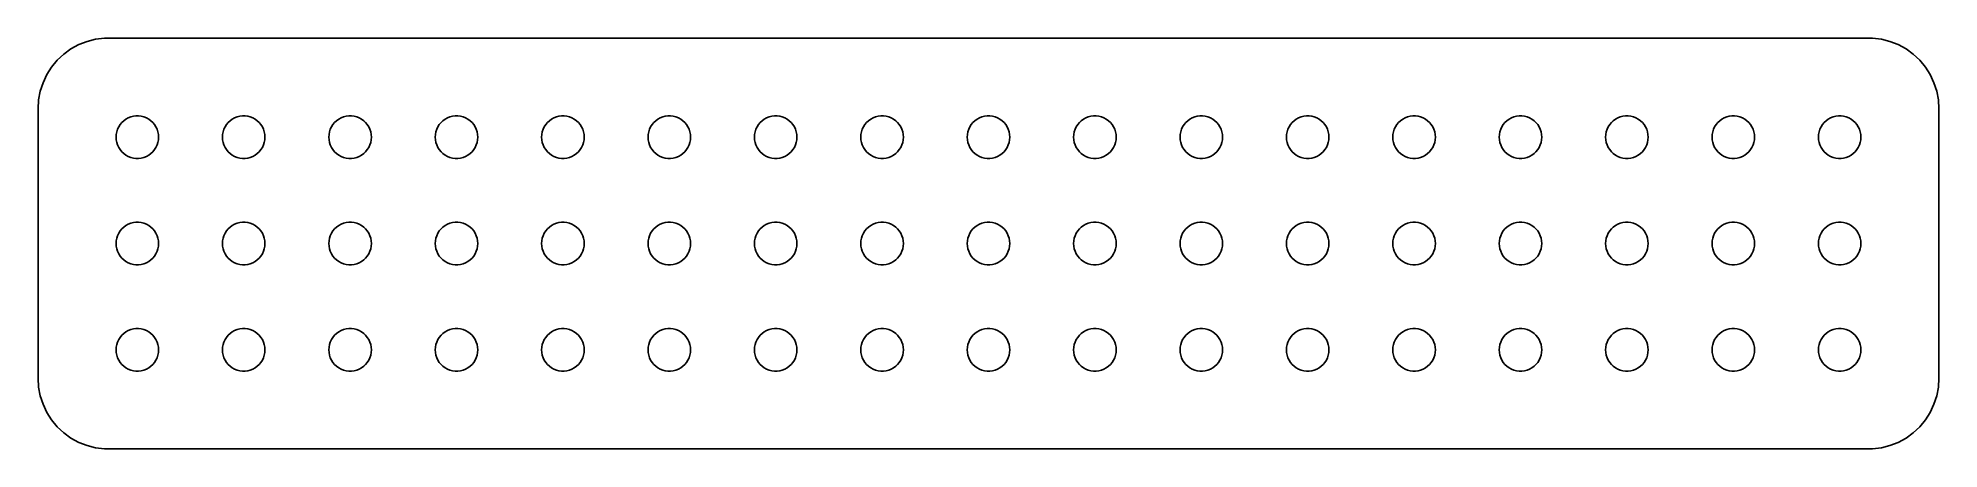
# Model space of a CAD drawing. Header units: metres. Extents: x -67 to 67, y -14 to 14.
import ezdxf

# ---------------------------------------------------------------- set-up
doc = ezdxf.new("R2010")
doc.units = ezdxf.units.M

msp = doc.modelspace()

# ---------------------------------------------------------------- linework, layer by layer
for p, q in [((-64.6791, 13.7216), (-65.1871, 13.3526)), ((-64.1289, 14.0241), (-64.6791, 13.7216)), ((-63.5451, 14.2553), (-64.1289, 14.0241)), ((-62.9369, 14.4114), (-63.5451, 14.2553)), ((-62.3139, 14.4901), (-62.9369, 14.4114)), ((62.3139, 14.4901), (-62.3139, 14.4901)), ((62.9369, 14.4114), (62.3139, 14.4901)), ((63.5451, 14.2553), (62.9369, 14.4114)), ((64.1289, 14.0241), (63.5451, 14.2553)), ((64.6791, 13.7216), (64.1289, 14.0241)), ((65.1871, 13.3526), (64.6791, 13.7216)), ((-66.0451, 12.4389), (-66.3815, 11.9088)), ((-65.6448, 12.9227), (-66.0451, 12.4389)), ((-65.1871, 13.3526), (-65.6448, 12.9227)), ((65.6448, 12.9227), (65.1871, 13.3526)), ((66.0451, 12.4389), (65.6448, 12.9227)), ((66.3815, 11.9088), (66.0451, 12.4389)), ((-66.8429, 10.7434), (-66.9606, 10.1267)), ((-66.6489, 11.3406), (-66.8429, 10.7434)), ((-66.3815, 11.9088), (-66.6489, 11.3406)), ((66.6489, 11.3406), (66.3815, 11.9088)), ((66.8429, 10.7434), (66.6489, 11.3406)), ((66.9606, 10.1267), (66.8429, 10.7434)), ((-66.9606, 10.1267), (-67, 9.5)), ((-67, 9.5), (-67, -9.5)), ((67, 9.5), (66.9606, 10.1267)), ((67, -9.5), (67, 9.5)), ((-61.4529, 7.87303), (-61.3947, 8.05219)), ((-61.3947, 8.05219), (-61.3145, 8.22263)), ((-61.3145, 8.22263), (-61.2135, 8.38167)), ((-61.2135, 8.38167), (-61.0934, 8.52681)), ((-61.0934, 8.52681), (-60.9561, 8.65576)), ((-60.9561, 8.65576), (-60.8037, 8.76648)), ((-60.8037, 8.76648), (-60.6387, 8.85724)), ((-60.6387, 8.85724), (-60.4635, 8.92657)), ((-60.4635, 8.92657), (-60.2811, 8.97342)), ((-60.2811, 8.97342), (-60.0942, 8.99704)), ((-60.0942, 8.99704), (-59.9058, 8.99704)), ((-59.9058, 8.99704), (-59.7189, 8.97342)), ((-59.7189, 8.97342), (-59.5365, 8.92657)), ((-59.5365, 8.92657), (-59.3613, 8.85724)), ((-59.3613, 8.85724), (-59.1963, 8.76648)), ((-59.1963, 8.76648), (-59.0439, 8.65576)), ((-59.0439, 8.65576), (-58.9065, 8.52681)), ((-58.9065, 8.52681), (-58.7865, 8.38167)), ((-58.7865, 8.38167), (-58.6855, 8.22263)), ((-58.6855, 8.22263), (-58.6053, 8.05219)), ((-58.6053, 8.05219), (-58.5471, 7.87303)), ((-53.9529, 7.87303), (-53.8947, 8.05219)), ((-53.8947, 8.05219), (-53.8145, 8.22263)), ((-53.8145, 8.22263), (-53.7135, 8.38167)), ((-53.7135, 8.38167), (-53.5934, 8.52681)), ((-53.5934, 8.52681), (-53.4561, 8.65576)), ((-53.4561, 8.65576), (-53.3037, 8.76648)), ((-53.3037, 8.76648), (-53.1387, 8.85724)), ((-53.1387, 8.85724), (-52.9635, 8.92657)), ((-52.9635, 8.92657), (-52.7811, 8.97342)), ((-52.7811, 8.97342), (-52.5942, 8.99704)), ((-52.5942, 8.99704), (-52.4058, 8.99704)), ((-52.4058, 8.99704), (-52.2189, 8.97342)), ((-52.2189, 8.97342), (-52.0365, 8.92657)), ((-52.0365, 8.92657), (-51.8613, 8.85724)), ((-51.8613, 8.85724), (-51.6963, 8.76648)), ((-51.6963, 8.76648), (-51.5439, 8.65576)), ((-51.5439, 8.65576), (-51.4065, 8.52681)), ((-51.4065, 8.52681), (-51.2865, 8.38167)), ((-51.2865, 8.38167), (-51.1855, 8.22263)), ((-51.1855, 8.22263), (-51.1053, 8.05219)), ((-51.1053, 8.05219), (-51.0471, 7.87303)), ((-46.4529, 7.87303), (-46.3947, 8.05219)), ((-46.3947, 8.05219), (-46.3145, 8.22263)), ((-46.3145, 8.22263), (-46.2135, 8.38167)), ((-46.2135, 8.38167), (-46.0934, 8.52681)), ((-46.0934, 8.52681), (-45.9561, 8.65576)), ((-45.9561, 8.65576), (-45.8037, 8.76648)), ((-45.8037, 8.76648), (-45.6387, 8.85724)), ((-45.6387, 8.85724), (-45.4635, 8.92657)), ((-45.4635, 8.92657), (-45.2811, 8.97342)), ((-45.2811, 8.97342), (-45.0942, 8.99704)), ((-45.0942, 8.99704), (-44.9058, 8.99704)), ((-44.9058, 8.99704), (-44.7189, 8.97342)), ((-44.7189, 8.97342), (-44.5365, 8.92657)), ((-44.5365, 8.92657), (-44.3613, 8.85724)), ((-44.3613, 8.85724), (-44.1963, 8.76648)), ((-44.1963, 8.76648), (-44.0439, 8.65576)), ((-44.0439, 8.65576), (-43.9065, 8.52681)), ((-43.9065, 8.52681), (-43.7865, 8.38167)), ((-43.7865, 8.38167), (-43.6855, 8.22263)), ((-43.6855, 8.22263), (-43.6053, 8.05219)), ((-43.6053, 8.05219), (-43.5471, 7.87303)), ((-38.9529, 7.87303), (-38.8947, 8.05219)), ((-38.8947, 8.05219), (-38.8145, 8.22263)), ((-38.8145, 8.22263), (-38.7135, 8.38167)), ((-38.7135, 8.38167), (-38.5934, 8.52681)), ((-38.5934, 8.52681), (-38.4561, 8.65576)), ((-38.4561, 8.65576), (-38.3037, 8.76648)), ((-38.3037, 8.76648), (-38.1387, 8.85724)), ((-38.1387, 8.85724), (-37.9635, 8.92657)), ((-37.9635, 8.92657), (-37.7811, 8.97342)), ((-37.7811, 8.97342), (-37.5942, 8.99704)), ((-37.5942, 8.99704), (-37.4058, 8.99704)), ((-37.4058, 8.99704), (-37.2189, 8.97342)), ((-37.2189, 8.97342), (-37.0365, 8.92657)), ((-37.0365, 8.92657), (-36.8613, 8.85724)), ((-36.8613, 8.85724), (-36.6963, 8.76648)), ((-36.6963, 8.76648), (-36.5439, 8.65576)), ((-36.5439, 8.65576), (-36.4065, 8.52681)), ((-36.4065, 8.52681), (-36.2865, 8.38167)), ((-36.2865, 8.38167), (-36.1855, 8.22263)), ((-36.1855, 8.22263), (-36.1053, 8.05219)), ((-36.1053, 8.05219), (-36.0471, 7.87303)), ((-31.4529, 7.87303), (-31.3947, 8.05219)), ((-31.3947, 8.05219), (-31.3145, 8.22263)), ((-31.3145, 8.22263), (-31.2135, 8.38167)), ((-31.2135, 8.38167), (-31.0934, 8.52681)), ((-31.0934, 8.52681), (-30.9561, 8.65576)), ((-30.9561, 8.65576), (-30.8037, 8.76648)), ((-30.8037, 8.76648), (-30.6387, 8.85724)), ((-30.6387, 8.85724), (-30.4635, 8.92657)), ((-30.4635, 8.92657), (-30.2811, 8.97342)), ((-30.2811, 8.97342), (-30.0942, 8.99704)), ((-30.0942, 8.99704), (-29.9058, 8.99704)), ((-29.9058, 8.99704), (-29.7189, 8.97342)), ((-29.7189, 8.97342), (-29.5365, 8.92657)), ((-29.5365, 8.92657), (-29.3613, 8.85724)), ((-29.3613, 8.85724), (-29.1963, 8.76648)), ((-29.1963, 8.76648), (-29.0439, 8.65576)), ((-29.0439, 8.65576), (-28.9065, 8.52681)), ((-28.9065, 8.52681), (-28.7865, 8.38167)), ((-28.7865, 8.38167), (-28.6855, 8.22263)), ((-28.6855, 8.22263), (-28.6053, 8.05219)), ((-28.6053, 8.05219), (-28.5471, 7.87303)), ((-23.9529, 7.87303), (-23.8947, 8.05219)), ((-23.8947, 8.05219), (-23.8145, 8.22263)), ((-23.8145, 8.22263), (-23.7135, 8.38167)), ((-23.7135, 8.38167), (-23.5934, 8.52681)), ((-23.5934, 8.52681), (-23.4561, 8.65576)), ((-23.4561, 8.65576), (-23.3037, 8.76648)), ((-23.3037, 8.76648), (-23.1387, 8.85724)), ((-23.1387, 8.85724), (-22.9635, 8.92657)), ((-22.9635, 8.92657), (-22.7811, 8.97342)), ((-22.7811, 8.97342), (-22.5942, 8.99704)), ((-22.5942, 8.99704), (-22.4058, 8.99704)), ((-22.4058, 8.99704), (-22.2189, 8.97342)), ((-22.2189, 8.97342), (-22.0365, 8.92657)), ((-22.0365, 8.92657), (-21.8613, 8.85724)), ((-21.8613, 8.85724), (-21.6963, 8.76648)), ((-21.6963, 8.76648), (-21.5439, 8.65576)), ((-21.5439, 8.65576), (-21.4065, 8.52681)), ((-21.4065, 8.52681), (-21.2865, 8.38167)), ((-21.2865, 8.38167), (-21.1855, 8.22263)), ((-21.1855, 8.22263), (-21.1053, 8.05219)), ((-21.1053, 8.05219), (-21.0471, 7.87303)), ((-16.4529, 7.87303), (-16.3947, 8.05219)), ((-16.3947, 8.05219), (-16.3145, 8.22263)), ((-16.3145, 8.22263), (-16.2135, 8.38167)), ((-16.2135, 8.38167), (-16.0934, 8.52681)), ((-16.0934, 8.52681), (-15.9561, 8.65576)), ((-15.9561, 8.65576), (-15.8037, 8.76648)), ((-15.8037, 8.76648), (-15.6387, 8.85724)), ((-15.6387, 8.85724), (-15.4635, 8.92657)), ((-15.4635, 8.92657), (-15.2811, 8.97342)), ((-15.2811, 8.97342), (-15.0942, 8.99704)), ((-15.0942, 8.99704), (-14.9058, 8.99704)), ((-14.9058, 8.99704), (-14.7189, 8.97342)), ((-14.7189, 8.97342), (-14.5365, 8.92657)), ((-14.5365, 8.92657), (-14.3613, 8.85724)), ((-14.3613, 8.85724), (-14.1963, 8.76648)), ((-14.1963, 8.76648), (-14.0439, 8.65576)), ((-14.0439, 8.65576), (-13.9065, 8.52681)), ((-13.9065, 8.52681), (-13.7865, 8.38167)), ((-13.7865, 8.38167), (-13.6855, 8.22263)), ((-13.6855, 8.22263), (-13.6053, 8.05219)), ((-13.6053, 8.05219), (-13.5471, 7.87303)), ((-8.95287, 7.87303), (-8.89465, 8.05219)), ((-8.89465, 8.05219), (-8.81445, 8.22263)), ((-8.81445, 8.22263), (-8.71352, 8.38167)), ((-8.71352, 8.38167), (-8.59344, 8.52681)), ((-8.59344, 8.52681), (-8.45613, 8.65576)), ((-8.45613, 8.65576), (-8.30373, 8.76648)), ((-8.30373, 8.76648), (-8.13866, 8.85724)), ((-8.13866, 8.85724), (-7.96352, 8.92657)), ((-7.96352, 8.92657), (-7.78107, 8.97342)), ((-7.78107, 8.97342), (-7.59418, 8.99704)), ((-7.59418, 8.99704), (-7.40581, 8.99704)), ((-7.40581, 8.99704), (-7.21892, 8.97342)), ((-7.21892, 8.97342), (-7.03647, 8.92657)), ((-7.03647, 8.92657), (-6.86133, 8.85724)), ((-6.86133, 8.85724), (-6.69626, 8.76648)), ((-6.69626, 8.76648), (-6.54385, 8.65576)), ((-6.54385, 8.65576), (-6.40654, 8.52681)), ((-6.40654, 8.52681), (-6.28647, 8.38167)), ((-6.28647, 8.38167), (-6.18553, 8.22263)), ((-6.18553, 8.22263), (-6.10533, 8.05219)), ((-6.10533, 8.05219), (-6.04712, 7.87303)), ((-1.45287, 7.87303), (-1.39465, 8.05219)), ((-1.39465, 8.05219), (-1.31445, 8.22263)), ((-1.31445, 8.22263), (-1.21352, 8.38167)), ((-1.21352, 8.38167), (-1.09344, 8.52681)), ((-1.09344, 8.52681), (-0.956131, 8.65576)), ((-0.956131, 8.65576), (-0.803726, 8.76648)), ((-0.803726, 8.76648), (-0.638657, 8.85724)), ((-0.638657, 8.85724), (-0.463516, 8.92657)), ((-0.463516, 8.92657), (-0.281067, 8.97342)), ((-0.281067, 8.97342), (-0.094177, 8.99704)), ((-0.094177, 8.99704), (0.094177, 8.99704)), ((0.094177, 8.99704), (0.281067, 8.97342)), ((0.281067, 8.97342), (0.463516, 8.92657)), ((0.463516, 8.92657), (0.638657, 8.85724)), ((0.638657, 8.85724), (0.803726, 8.76648)), ((0.803726, 8.76648), (0.956131, 8.65576)), ((0.956131, 8.65576), (1.09344, 8.52681)), ((1.09344, 8.52681), (1.21352, 8.38167)), ((1.21352, 8.38167), (1.31445, 8.22263)), ((1.31445, 8.22263), (1.39465, 8.05219)), ((1.39465, 8.05219), (1.45287, 7.87303)), ((6.04712, 7.87303), (6.10533, 8.05219)), ((6.10533, 8.05219), (6.18553, 8.22263)), ((6.18553, 8.22263), (6.28647, 8.38167)), ((6.28647, 8.38167), (6.40654, 8.52681)), ((6.40654, 8.52681), (6.54385, 8.65576)), ((6.54385, 8.65576), (6.69626, 8.76648)), ((6.69626, 8.76648), (6.86133, 8.85724)), ((6.86133, 8.85724), (7.03647, 8.92657)), ((7.03647, 8.92657), (7.21892, 8.97342)), ((7.21892, 8.97342), (7.40581, 8.99704)), ((7.40581, 8.99704), (7.59418, 8.99704)), ((7.59418, 8.99704), (7.78107, 8.97342)), ((7.78107, 8.97342), (7.96352, 8.92657)), ((7.96352, 8.92657), (8.13866, 8.85724)), ((8.13866, 8.85724), (8.30373, 8.76648)), ((8.30373, 8.76648), (8.45613, 8.65576)), ((8.45613, 8.65576), (8.59344, 8.52681)), ((8.59344, 8.52681), (8.71352, 8.38167)), ((8.71352, 8.38167), (8.81445, 8.22263)), ((8.81445, 8.22263), (8.89465, 8.05219)), ((8.89465, 8.05219), (8.95287, 7.87303)), ((13.5471, 7.87303), (13.6053, 8.05219)), ((13.6053, 8.05219), (13.6855, 8.22263)), ((13.6855, 8.22263), (13.7865, 8.38167)), ((13.7865, 8.38167), (13.9065, 8.52681)), ((13.9065, 8.52681), (14.0439, 8.65576)), ((14.0439, 8.65576), (14.1963, 8.76648)), ((14.1963, 8.76648), (14.3613, 8.85724)), ((14.3613, 8.85724), (14.5365, 8.92657)), ((14.5365, 8.92657), (14.7189, 8.97342)), ((14.7189, 8.97342), (14.9058, 8.99704)), ((14.9058, 8.99704), (15.0942, 8.99704)), ((15.0942, 8.99704), (15.2811, 8.97342)), ((15.2811, 8.97342), (15.4635, 8.92657)), ((15.4635, 8.92657), (15.6387, 8.85724)), ((15.6387, 8.85724), (15.8037, 8.76648)), ((15.8037, 8.76648), (15.9561, 8.65576)), ((15.9561, 8.65576), (16.0934, 8.52681)), ((16.0934, 8.52681), (16.2135, 8.38167)), ((16.2135, 8.38167), (16.3145, 8.22263)), ((16.3145, 8.22263), (16.3947, 8.05219)), ((16.3947, 8.05219), (16.4529, 7.87303)), ((21.0471, 7.87303), (21.1053, 8.05219)), ((21.1053, 8.05219), (21.1855, 8.22263)), ((21.1855, 8.22263), (21.2865, 8.38167)), ((21.2865, 8.38167), (21.4065, 8.52681)), ((21.4065, 8.52681), (21.5439, 8.65576)), ((21.5439, 8.65576), (21.6963, 8.76648)), ((21.6963, 8.76648), (21.8613, 8.85724)), ((21.8613, 8.85724), (22.0365, 8.92657)), ((22.0365, 8.92657), (22.2189, 8.97342)), ((22.2189, 8.97342), (22.4058, 8.99704)), ((22.4058, 8.99704), (22.5942, 8.99704)), ((22.5942, 8.99704), (22.7811, 8.97342)), ((22.7811, 8.97342), (22.9635, 8.92657)), ((22.9635, 8.92657), (23.1387, 8.85724)), ((23.1387, 8.85724), (23.3037, 8.76648)), ((23.3037, 8.76648), (23.4561, 8.65576)), ((23.4561, 8.65576), (23.5934, 8.52681)), ((23.5934, 8.52681), (23.7135, 8.38167)), ((23.7135, 8.38167), (23.8145, 8.22263)), ((23.8145, 8.22263), (23.8947, 8.05219)), ((23.8947, 8.05219), (23.9529, 7.87303)), ((28.5471, 7.87303), (28.6053, 8.05219)), ((28.6053, 8.05219), (28.6855, 8.22263)), ((28.6855, 8.22263), (28.7865, 8.38167)), ((28.7865, 8.38167), (28.9065, 8.52681)), ((28.9065, 8.52681), (29.0439, 8.65576)), ((29.0439, 8.65576), (29.1963, 8.76648)), ((29.1963, 8.76648), (29.3613, 8.85724)), ((29.3613, 8.85724), (29.5365, 8.92657)), ((29.5365, 8.92657), (29.7189, 8.97342)), ((29.7189, 8.97342), (29.9058, 8.99704)), ((29.9058, 8.99704), (30.0942, 8.99704)), ((30.0942, 8.99704), (30.2811, 8.97342)), ((30.2811, 8.97342), (30.4635, 8.92657)), ((30.4635, 8.92657), (30.6387, 8.85724)), ((30.6387, 8.85724), (30.8037, 8.76648)), ((30.8037, 8.76648), (30.9561, 8.65576)), ((30.9561, 8.65576), (31.0934, 8.52681)), ((31.0934, 8.52681), (31.2135, 8.38167)), ((31.2135, 8.38167), (31.3145, 8.22263)), ((31.3145, 8.22263), (31.3947, 8.05219)), ((31.3947, 8.05219), (31.4529, 7.87303)), ((36.0471, 7.87303), (36.1053, 8.05219)), ((36.1053, 8.05219), (36.1855, 8.22263)), ((36.1855, 8.22263), (36.2865, 8.38167)), ((36.2865, 8.38167), (36.4065, 8.52681)), ((36.4065, 8.52681), (36.5439, 8.65576)), ((36.5439, 8.65576), (36.6963, 8.76648)), ((36.6963, 8.76648), (36.8613, 8.85724)), ((36.8613, 8.85724), (37.0365, 8.92657)), ((37.0365, 8.92657), (37.2189, 8.97342)), ((37.2189, 8.97342), (37.4058, 8.99704)), ((37.4058, 8.99704), (37.5942, 8.99704)), ((37.5942, 8.99704), (37.7811, 8.97342)), ((37.7811, 8.97342), (37.9635, 8.92657)), ((37.9635, 8.92657), (38.1387, 8.85724)), ((38.1387, 8.85724), (38.3037, 8.76648)), ((38.3037, 8.76648), (38.4561, 8.65576)), ((38.4561, 8.65576), (38.5934, 8.52681)), ((38.5934, 8.52681), (38.7135, 8.38167)), ((38.7135, 8.38167), (38.8145, 8.22263)), ((38.8145, 8.22263), (38.8947, 8.05219)), ((38.8947, 8.05219), (38.9529, 7.87303)), ((43.5471, 7.87303), (43.6053, 8.05219)), ((43.6053, 8.05219), (43.6855, 8.22263)), ((43.6855, 8.22263), (43.7865, 8.38167)), ((43.7865, 8.38167), (43.9065, 8.52681)), ((43.9065, 8.52681), (44.0439, 8.65576)), ((44.0439, 8.65576), (44.1963, 8.76648)), ((44.1963, 8.76648), (44.3613, 8.85724)), ((44.3613, 8.85724), (44.5365, 8.92657)), ((44.5365, 8.92657), (44.7189, 8.97342)), ((44.7189, 8.97342), (44.9058, 8.99704)), ((44.9058, 8.99704), (45.0942, 8.99704)), ((45.0942, 8.99704), (45.2811, 8.97342)), ((45.2811, 8.97342), (45.4635, 8.92657)), ((45.4635, 8.92657), (45.6387, 8.85724)), ((45.6387, 8.85724), (45.8037, 8.76648)), ((45.8037, 8.76648), (45.9561, 8.65576)), ((45.9561, 8.65576), (46.0934, 8.52681)), ((46.0934, 8.52681), (46.2135, 8.38167)), ((46.2135, 8.38167), (46.3145, 8.22263)), ((46.3145, 8.22263), (46.3947, 8.05219)), ((46.3947, 8.05219), (46.4529, 7.87303)), ((51.0471, 7.87303), (51.1053, 8.05219)), ((51.1053, 8.05219), (51.1855, 8.22263)), ((51.1855, 8.22263), (51.2865, 8.38167)), ((51.2865, 8.38167), (51.4065, 8.52681)), ((51.4065, 8.52681), (51.5439, 8.65576)), ((51.5439, 8.65576), (51.6963, 8.76648)), ((51.6963, 8.76648), (51.8613, 8.85724)), ((51.8613, 8.85724), (52.0365, 8.92657)), ((52.0365, 8.92657), (52.2189, 8.97342)), ((52.2189, 8.97342), (52.4058, 8.99704)), ((52.4058, 8.99704), (52.5942, 8.99704)), ((52.5942, 8.99704), (52.7811, 8.97342)), ((52.7811, 8.97342), (52.9635, 8.92657)), ((52.9635, 8.92657), (53.1387, 8.85724)), ((53.1387, 8.85724), (53.3037, 8.76648)), ((53.3037, 8.76648), (53.4561, 8.65576)), ((53.4561, 8.65576), (53.5934, 8.52681)), ((53.5934, 8.52681), (53.7135, 8.38167)), ((53.7135, 8.38167), (53.8145, 8.22263)), ((53.8145, 8.22263), (53.8947, 8.05219)), ((53.8947, 8.05219), (53.9529, 7.87303)), ((58.5471, 7.87303), (58.6053, 8.05219)), ((58.6053, 8.05219), (58.6855, 8.22263)), ((58.6855, 8.22263), (58.7865, 8.38167)), ((58.7865, 8.38167), (58.9065, 8.52681)), ((58.9065, 8.52681), (59.0439, 8.65576)), ((59.0439, 8.65576), (59.1963, 8.76648)), ((59.1963, 8.76648), (59.3613, 8.85724)), ((59.3613, 8.85724), (59.5365, 8.92657)), ((59.5365, 8.92657), (59.7189, 8.97342)), ((59.7189, 8.97342), (59.9058, 8.99704)), ((59.9058, 8.99704), (60.0942, 8.99704)), ((60.0942, 8.99704), (60.2811, 8.97342)), ((60.2811, 8.97342), (60.4635, 8.92657)), ((60.4635, 8.92657), (60.6387, 8.85724)), ((60.6387, 8.85724), (60.8037, 8.76648)), ((60.8037, 8.76648), (60.9561, 8.65576)), ((60.9561, 8.65576), (61.0934, 8.52681)), ((61.0934, 8.52681), (61.2135, 8.38167)), ((61.2135, 8.38167), (61.3145, 8.22263)), ((61.3145, 8.22263), (61.3947, 8.05219)), ((61.3947, 8.05219), (61.4529, 7.87303)), ((-61.5, 7.5), (-61.4882, 7.68799)), ((-61.4882, 7.312), (-61.5, 7.5)), ((-61.4882, 7.68799), (-61.4529, 7.87303)), ((-61.4529, 7.12695), (-61.4882, 7.312)), ((-61.3947, 6.9478), (-61.4529, 7.12695)), ((-61.3145, 6.77736), (-61.3947, 6.9478)), ((-61.2135, 6.61832), (-61.3145, 6.77736)), ((-58.6855, 6.77736), (-58.7865, 6.61832)), ((-58.6053, 6.9478), (-58.6855, 6.77736)), ((-58.5471, 7.12695), (-58.6053, 6.9478)), ((-58.5471, 7.87303), (-58.5118, 7.68799)), ((-58.5118, 7.312), (-58.5471, 7.12695)), ((-58.5118, 7.68799), (-58.5, 7.5)), ((-58.5, 7.5), (-58.5118, 7.312)), ((-54, 7.5), (-53.9882, 7.68799)), ((-53.9882, 7.312), (-54, 7.5)), ((-53.9882, 7.68799), (-53.9529, 7.87303)), ((-53.9529, 7.12695), (-53.9882, 7.312)), ((-53.8947, 6.9478), (-53.9529, 7.12695)), ((-53.8145, 6.77736), (-53.8947, 6.9478)), ((-53.7135, 6.61832), (-53.8145, 6.77736)), ((-51.1855, 6.77736), (-51.2865, 6.61832)), ((-51.1053, 6.9478), (-51.1855, 6.77736)), ((-51.0471, 7.12695), (-51.1053, 6.9478)), ((-51.0471, 7.87303), (-51.0118, 7.68799)), ((-51.0118, 7.312), (-51.0471, 7.12695)), ((-51.0118, 7.68799), (-51, 7.5)), ((-51, 7.5), (-51.0118, 7.312)), ((-46.5, 7.5), (-46.4882, 7.68799)), ((-46.4882, 7.312), (-46.5, 7.5)), ((-46.4882, 7.68799), (-46.4529, 7.87303)), ((-46.4529, 7.12695), (-46.4882, 7.312)), ((-46.3947, 6.9478), (-46.4529, 7.12695)), ((-46.3145, 6.77736), (-46.3947, 6.9478)), ((-46.2135, 6.61832), (-46.3145, 6.77736)), ((-43.6855, 6.77736), (-43.7865, 6.61832)), ((-43.6053, 6.9478), (-43.6855, 6.77736)), ((-43.5471, 7.12695), (-43.6053, 6.9478)), ((-43.5471, 7.87303), (-43.5118, 7.68799)), ((-43.5118, 7.312), (-43.5471, 7.12695)), ((-43.5118, 7.68799), (-43.5, 7.5)), ((-43.5, 7.5), (-43.5118, 7.312)), ((-39, 7.5), (-38.9882, 7.68799)), ((-38.9882, 7.312), (-39, 7.5)), ((-38.9882, 7.68799), (-38.9529, 7.87303)), ((-38.9529, 7.12695), (-38.9882, 7.312)), ((-38.8947, 6.9478), (-38.9529, 7.12695)), ((-38.8145, 6.77736), (-38.8947, 6.9478)), ((-38.7135, 6.61832), (-38.8145, 6.77736)), ((-36.1855, 6.77736), (-36.2865, 6.61832)), ((-36.1053, 6.9478), (-36.1855, 6.77736)), ((-36.0471, 7.12695), (-36.1053, 6.9478)), ((-36.0471, 7.87303), (-36.0118, 7.68799)), ((-36.0118, 7.312), (-36.0471, 7.12695)), ((-36.0118, 7.68799), (-36, 7.5)), ((-36, 7.5), (-36.0118, 7.312)), ((-31.5, 7.5), (-31.4882, 7.68799)), ((-31.4882, 7.312), (-31.5, 7.5)), ((-31.4882, 7.68799), (-31.4529, 7.87303)), ((-31.4529, 7.12695), (-31.4882, 7.312)), ((-31.3947, 6.9478), (-31.4529, 7.12695)), ((-31.3145, 6.77736), (-31.3947, 6.9478)), ((-31.2135, 6.61832), (-31.3145, 6.77736)), ((-28.6855, 6.77736), (-28.7865, 6.61832)), ((-28.6053, 6.9478), (-28.6855, 6.77736)), ((-28.5471, 7.12695), (-28.6053, 6.9478)), ((-28.5471, 7.87303), (-28.5118, 7.68799)), ((-28.5118, 7.312), (-28.5471, 7.12695)), ((-28.5118, 7.68799), (-28.5, 7.5)), ((-28.5, 7.5), (-28.5118, 7.312)), ((-24, 7.5), (-23.9882, 7.68799)), ((-23.9882, 7.312), (-24, 7.5)), ((-23.9882, 7.68799), (-23.9529, 7.87303)), ((-23.9529, 7.12695), (-23.9882, 7.312)), ((-23.8947, 6.9478), (-23.9529, 7.12695)), ((-23.8145, 6.77736), (-23.8947, 6.9478)), ((-23.7135, 6.61832), (-23.8145, 6.77736)), ((-21.1855, 6.77736), (-21.2865, 6.61832)), ((-21.1053, 6.9478), (-21.1855, 6.77736)), ((-21.0471, 7.12695), (-21.1053, 6.9478)), ((-21.0471, 7.87303), (-21.0118, 7.68799)), ((-21.0118, 7.312), (-21.0471, 7.12695)), ((-21.0118, 7.68799), (-21, 7.5)), ((-21, 7.5), (-21.0118, 7.312)), ((-16.5, 7.5), (-16.4882, 7.68799)), ((-16.4882, 7.312), (-16.5, 7.5)), ((-16.4882, 7.68799), (-16.4529, 7.87303)), ((-16.4529, 7.12695), (-16.4882, 7.312)), ((-16.3947, 6.9478), (-16.4529, 7.12695)), ((-16.3145, 6.77736), (-16.3947, 6.9478)), ((-16.2135, 6.61832), (-16.3145, 6.77736)), ((-13.6855, 6.77736), (-13.7865, 6.61832)), ((-13.6053, 6.9478), (-13.6855, 6.77736)), ((-13.5471, 7.12695), (-13.6053, 6.9478)), ((-13.5471, 7.87303), (-13.5118, 7.68799)), ((-13.5118, 7.312), (-13.5471, 7.12695)), ((-13.5118, 7.68799), (-13.5, 7.5)), ((-13.5, 7.5), (-13.5118, 7.312)), ((-9, 7.5), (-8.98816, 7.68799)), ((-8.98816, 7.312), (-9, 7.5)), ((-8.98816, 7.68799), (-8.95287, 7.87303)), ((-8.95287, 7.12695), (-8.98816, 7.312)), ((-8.89465, 6.9478), (-8.95287, 7.12695)), ((-8.81445, 6.77736), (-8.89465, 6.9478)), ((-8.71352, 6.61832), (-8.81445, 6.77736)), ((-6.18553, 6.77736), (-6.28647, 6.61832)), ((-6.10533, 6.9478), (-6.18553, 6.77736)), ((-6.04712, 7.12695), (-6.10533, 6.9478)), ((-6.04712, 7.87303), (-6.01183, 7.68799)), ((-6.01183, 7.312), (-6.04712, 7.12695)), ((-6.01183, 7.68799), (-6, 7.5)), ((-6, 7.5), (-6.01183, 7.312)), ((-1.5, 7.5), (-1.48816, 7.68799)), ((-1.48816, 7.312), (-1.5, 7.5)), ((-1.48816, 7.68799), (-1.45287, 7.87303)), ((-1.45287, 7.12695), (-1.48816, 7.312)), ((-1.39465, 6.9478), (-1.45287, 7.12695)), ((-1.31445, 6.77736), (-1.39465, 6.9478)), ((-1.21352, 6.61832), (-1.31445, 6.77736)), ((1.31445, 6.77736), (1.21352, 6.61832)), ((1.39465, 6.9478), (1.31445, 6.77736)), ((1.45287, 7.12695), (1.39465, 6.9478)), ((1.45287, 7.87303), (1.48816, 7.68799)), ((1.48816, 7.312), (1.45287, 7.12695)), ((1.48816, 7.68799), (1.5, 7.5)), ((1.5, 7.5), (1.48816, 7.312)), ((6, 7.5), (6.01183, 7.68799)), ((6.01183, 7.312), (6, 7.5)), ((6.01183, 7.68799), (6.04712, 7.87303)), ((6.04712, 7.12695), (6.01183, 7.312)), ((6.10533, 6.9478), (6.04712, 7.12695)), ((6.18553, 6.77736), (6.10533, 6.9478)), ((6.28647, 6.61832), (6.18553, 6.77736)), ((8.81445, 6.77736), (8.71352, 6.61832)), ((8.89465, 6.9478), (8.81445, 6.77736)), ((8.95287, 7.12695), (8.89465, 6.9478)), ((8.95287, 7.87303), (8.98816, 7.68799)), ((8.98816, 7.312), (8.95287, 7.12695)), ((8.98816, 7.68799), (9, 7.5)), ((9, 7.5), (8.98816, 7.312)), ((13.5, 7.5), (13.5118, 7.68799)), ((13.5118, 7.312), (13.5, 7.5)), ((13.5118, 7.68799), (13.5471, 7.87303)), ((13.5471, 7.12695), (13.5118, 7.312)), ((13.6053, 6.9478), (13.5471, 7.12695)), ((13.6855, 6.77736), (13.6053, 6.9478)), ((13.7865, 6.61832), (13.6855, 6.77736)), ((16.3145, 6.77736), (16.2135, 6.61832)), ((16.3947, 6.9478), (16.3145, 6.77736)), ((16.4529, 7.12695), (16.3947, 6.9478)), ((16.4529, 7.87303), (16.4882, 7.68799)), ((16.4882, 7.312), (16.4529, 7.12695)), ((16.4882, 7.68799), (16.5, 7.5)), ((16.5, 7.5), (16.4882, 7.312)), ((21, 7.5), (21.0118, 7.68799)), ((21.0118, 7.312), (21, 7.5)), ((21.0118, 7.68799), (21.0471, 7.87303)), ((21.0471, 7.12695), (21.0118, 7.312)), ((21.1053, 6.9478), (21.0471, 7.12695)), ((21.1855, 6.77736), (21.1053, 6.9478)), ((21.2865, 6.61832), (21.1855, 6.77736)), ((23.8145, 6.77736), (23.7135, 6.61832)), ((23.8947, 6.9478), (23.8145, 6.77736)), ((23.9529, 7.12695), (23.8947, 6.9478)), ((23.9529, 7.87303), (23.9882, 7.68799)), ((23.9882, 7.312), (23.9529, 7.12695)), ((23.9882, 7.68799), (24, 7.5)), ((24, 7.5), (23.9882, 7.312)), ((28.5, 7.5), (28.5118, 7.68799)), ((28.5118, 7.312), (28.5, 7.5)), ((28.5118, 7.68799), (28.5471, 7.87303)), ((28.5471, 7.12695), (28.5118, 7.312)), ((28.6053, 6.9478), (28.5471, 7.12695)), ((28.6855, 6.77736), (28.6053, 6.9478)), ((28.7865, 6.61832), (28.6855, 6.77736)), ((31.3145, 6.77736), (31.2135, 6.61832)), ((31.3947, 6.9478), (31.3145, 6.77736)), ((31.4529, 7.12695), (31.3947, 6.9478)), ((31.4529, 7.87303), (31.4882, 7.68799)), ((31.4882, 7.312), (31.4529, 7.12695)), ((31.4882, 7.68799), (31.5, 7.5)), ((31.5, 7.5), (31.4882, 7.312)), ((36, 7.5), (36.0118, 7.68799)), ((36.0118, 7.312), (36, 7.5)), ((36.0118, 7.68799), (36.0471, 7.87303)), ((36.0471, 7.12695), (36.0118, 7.312)), ((36.1053, 6.9478), (36.0471, 7.12695)), ((36.1855, 6.77736), (36.1053, 6.9478)), ((36.2865, 6.61832), (36.1855, 6.77736)), ((38.8145, 6.77736), (38.7135, 6.61832)), ((38.8947, 6.9478), (38.8145, 6.77736)), ((38.9529, 7.12695), (38.8947, 6.9478)), ((38.9529, 7.87303), (38.9882, 7.68799)), ((38.9882, 7.312), (38.9529, 7.12695)), ((38.9882, 7.68799), (39, 7.5)), ((39, 7.5), (38.9882, 7.312)), ((43.5, 7.5), (43.5118, 7.68799)), ((43.5118, 7.312), (43.5, 7.5)), ((43.5118, 7.68799), (43.5471, 7.87303)), ((43.5471, 7.12695), (43.5118, 7.312)), ((43.6053, 6.9478), (43.5471, 7.12695)), ((43.6855, 6.77736), (43.6053, 6.9478)), ((43.7865, 6.61832), (43.6855, 6.77736)), ((46.3145, 6.77736), (46.2135, 6.61832)), ((46.3947, 6.9478), (46.3145, 6.77736)), ((46.4529, 7.12695), (46.3947, 6.9478)), ((46.4529, 7.87303), (46.4882, 7.68799)), ((46.4882, 7.312), (46.4529, 7.12695)), ((46.4882, 7.68799), (46.5, 7.5)), ((46.5, 7.5), (46.4882, 7.312)), ((51, 7.5), (51.0118, 7.68799)), ((51.0118, 7.312), (51, 7.5)), ((51.0118, 7.68799), (51.0471, 7.87303)), ((51.0471, 7.12695), (51.0118, 7.312)), ((51.1053, 6.9478), (51.0471, 7.12695)), ((51.1855, 6.77736), (51.1053, 6.9478)), ((51.2865, 6.61832), (51.1855, 6.77736)), ((53.8145, 6.77736), (53.7135, 6.61832)), ((53.8947, 6.9478), (53.8145, 6.77736)), ((53.9529, 7.12695), (53.8947, 6.9478)), ((53.9529, 7.87303), (53.9882, 7.68799)), ((53.9882, 7.312), (53.9529, 7.12695)), ((53.9882, 7.68799), (54, 7.5)), ((54, 7.5), (53.9882, 7.312)), ((58.5, 7.5), (58.5118, 7.68799)), ((58.5118, 7.312), (58.5, 7.5)), ((58.5118, 7.68799), (58.5471, 7.87303)), ((58.5471, 7.12695), (58.5118, 7.312)), ((58.6053, 6.9478), (58.5471, 7.12695)), ((58.6855, 6.77736), (58.6053, 6.9478)), ((58.7865, 6.61832), (58.6855, 6.77736)), ((61.3145, 6.77736), (61.2135, 6.61832)), ((61.3947, 6.9478), (61.3145, 6.77736)), ((61.4529, 7.12695), (61.3947, 6.9478)), ((61.4529, 7.87303), (61.4882, 7.68799)), ((61.4882, 7.312), (61.4529, 7.12695)), ((61.4882, 7.68799), (61.5, 7.5)), ((61.5, 7.5), (61.4882, 7.312)), ((-61.0934, 6.47318), (-61.2135, 6.61832)), ((-60.9561, 6.34422), (-61.0934, 6.47318)), ((-60.8037, 6.23351), (-60.9561, 6.34422)), ((-60.6387, 6.14275), (-60.8037, 6.23351)), ((-60.4635, 6.07341), (-60.6387, 6.14275)), ((-60.2811, 6.02657), (-60.4635, 6.07341)), ((-60.0942, 6.00294), (-60.2811, 6.02657)), ((-59.9058, 6.00294), (-60.0942, 6.00294)), ((-59.7189, 6.02657), (-59.9058, 6.00294)), ((-59.5365, 6.07341), (-59.7189, 6.02657)), ((-59.3613, 6.14275), (-59.5365, 6.07341)), ((-59.1963, 6.23351), (-59.3613, 6.14275)), ((-59.0439, 6.34422), (-59.1963, 6.23351)), ((-58.9065, 6.47318), (-59.0439, 6.34422)), ((-58.7865, 6.61832), (-58.9065, 6.47318)), ((-53.5934, 6.47318), (-53.7135, 6.61832)), ((-53.4561, 6.34422), (-53.5934, 6.47318)), ((-53.3037, 6.23351), (-53.4561, 6.34422)), ((-53.1387, 6.14275), (-53.3037, 6.23351)), ((-52.9635, 6.07341), (-53.1387, 6.14275)), ((-52.7811, 6.02657), (-52.9635, 6.07341)), ((-52.5942, 6.00294), (-52.7811, 6.02657)), ((-52.4058, 6.00294), (-52.5942, 6.00294)), ((-52.2189, 6.02657), (-52.4058, 6.00294)), ((-52.0365, 6.07341), (-52.2189, 6.02657)), ((-51.8613, 6.14275), (-52.0365, 6.07341)), ((-51.6963, 6.23351), (-51.8613, 6.14275)), ((-51.5439, 6.34422), (-51.6963, 6.23351)), ((-51.4065, 6.47318), (-51.5439, 6.34422)), ((-51.2865, 6.61832), (-51.4065, 6.47318)), ((-46.0934, 6.47318), (-46.2135, 6.61832)), ((-45.9561, 6.34422), (-46.0934, 6.47318)), ((-45.8037, 6.23351), (-45.9561, 6.34422)), ((-45.6387, 6.14275), (-45.8037, 6.23351)), ((-45.4635, 6.07341), (-45.6387, 6.14275)), ((-45.2811, 6.02657), (-45.4635, 6.07341)), ((-45.0942, 6.00294), (-45.2811, 6.02657)), ((-44.9058, 6.00294), (-45.0942, 6.00294)), ((-44.7189, 6.02657), (-44.9058, 6.00294)), ((-44.5365, 6.07341), (-44.7189, 6.02657)), ((-44.3613, 6.14275), (-44.5365, 6.07341)), ((-44.1963, 6.23351), (-44.3613, 6.14275)), ((-44.0439, 6.34422), (-44.1963, 6.23351)), ((-43.9065, 6.47318), (-44.0439, 6.34422)), ((-43.7865, 6.61832), (-43.9065, 6.47318)), ((-38.5934, 6.47318), (-38.7135, 6.61832)), ((-38.4561, 6.34422), (-38.5934, 6.47318)), ((-38.3037, 6.23351), (-38.4561, 6.34422)), ((-38.1387, 6.14275), (-38.3037, 6.23351)), ((-37.9635, 6.07341), (-38.1387, 6.14275)), ((-37.7811, 6.02657), (-37.9635, 6.07341)), ((-37.5942, 6.00294), (-37.7811, 6.02657)), ((-37.4058, 6.00294), (-37.5942, 6.00294)), ((-37.2189, 6.02657), (-37.4058, 6.00294)), ((-37.0365, 6.07341), (-37.2189, 6.02657)), ((-36.8613, 6.14275), (-37.0365, 6.07341)), ((-36.6963, 6.23351), (-36.8613, 6.14275)), ((-36.5439, 6.34422), (-36.6963, 6.23351)), ((-36.4065, 6.47318), (-36.5439, 6.34422)), ((-36.2865, 6.61832), (-36.4065, 6.47318)), ((-31.0934, 6.47318), (-31.2135, 6.61832)), ((-30.9561, 6.34422), (-31.0934, 6.47318)), ((-30.8037, 6.23351), (-30.9561, 6.34422)), ((-30.6387, 6.14275), (-30.8037, 6.23351)), ((-30.4635, 6.07341), (-30.6387, 6.14275)), ((-30.2811, 6.02657), (-30.4635, 6.07341)), ((-30.0942, 6.00294), (-30.2811, 6.02657)), ((-29.9058, 6.00294), (-30.0942, 6.00294)), ((-29.7189, 6.02657), (-29.9058, 6.00294)), ((-29.5365, 6.07341), (-29.7189, 6.02657)), ((-29.3613, 6.14275), (-29.5365, 6.07341)), ((-29.1963, 6.23351), (-29.3613, 6.14275)), ((-29.0439, 6.34422), (-29.1963, 6.23351)), ((-28.9065, 6.47318), (-29.0439, 6.34422)), ((-28.7865, 6.61832), (-28.9065, 6.47318)), ((-23.5934, 6.47318), (-23.7135, 6.61832)), ((-23.4561, 6.34422), (-23.5934, 6.47318)), ((-23.3037, 6.23351), (-23.4561, 6.34422)), ((-23.1387, 6.14275), (-23.3037, 6.23351)), ((-22.9635, 6.07341), (-23.1387, 6.14275)), ((-22.7811, 6.02657), (-22.9635, 6.07341)), ((-22.5942, 6.00294), (-22.7811, 6.02657)), ((-22.4058, 6.00294), (-22.5942, 6.00294)), ((-22.2189, 6.02657), (-22.4058, 6.00294)), ((-22.0365, 6.07341), (-22.2189, 6.02657)), ((-21.8613, 6.14275), (-22.0365, 6.07341)), ((-21.6963, 6.23351), (-21.8613, 6.14275)), ((-21.5439, 6.34422), (-21.6963, 6.23351)), ((-21.4065, 6.47318), (-21.5439, 6.34422)), ((-21.2865, 6.61832), (-21.4065, 6.47318)), ((-16.0934, 6.47318), (-16.2135, 6.61832)), ((-15.9561, 6.34422), (-16.0934, 6.47318)), ((-15.8037, 6.23351), (-15.9561, 6.34422)), ((-15.6387, 6.14275), (-15.8037, 6.23351)), ((-15.4635, 6.07341), (-15.6387, 6.14275)), ((-15.2811, 6.02657), (-15.4635, 6.07341)), ((-15.0942, 6.00294), (-15.2811, 6.02657)), ((-14.9058, 6.00294), (-15.0942, 6.00294)), ((-14.7189, 6.02657), (-14.9058, 6.00294)), ((-14.5365, 6.07341), (-14.7189, 6.02657)), ((-14.3613, 6.14275), (-14.5365, 6.07341)), ((-14.1963, 6.23351), (-14.3613, 6.14275)), ((-14.0439, 6.34422), (-14.1963, 6.23351)), ((-13.9065, 6.47318), (-14.0439, 6.34422)), ((-13.7865, 6.61832), (-13.9065, 6.47318)), ((-8.59344, 6.47318), (-8.71352, 6.61832)), ((-8.45613, 6.34422), (-8.59344, 6.47318)), ((-8.30373, 6.23351), (-8.45613, 6.34422)), ((-8.13866, 6.14275), (-8.30373, 6.23351)), ((-7.96352, 6.07341), (-8.13866, 6.14275)), ((-7.78107, 6.02657), (-7.96352, 6.07341)), ((-7.59418, 6.00294), (-7.78107, 6.02657)), ((-7.40581, 6.00294), (-7.59418, 6.00294)), ((-7.21892, 6.02657), (-7.40581, 6.00294)), ((-7.03647, 6.07341), (-7.21892, 6.02657)), ((-6.86133, 6.14275), (-7.03647, 6.07341)), ((-6.69626, 6.23351), (-6.86133, 6.14275)), ((-6.54385, 6.34422), (-6.69626, 6.23351)), ((-6.40654, 6.47318), (-6.54385, 6.34422)), ((-6.28647, 6.61832), (-6.40654, 6.47318)), ((-1.09344, 6.47318), (-1.21352, 6.61832)), ((-0.956131, 6.34422), (-1.09344, 6.47318)), ((-0.803726, 6.23351), (-0.956131, 6.34422)), ((-0.638657, 6.14275), (-0.803726, 6.23351)), ((-0.463516, 6.07341), (-0.638657, 6.14275)), ((-0.281067, 6.02657), (-0.463516, 6.07341)), ((-0.094177, 6.00294), (-0.281067, 6.02657)), ((0.094177, 6.00294), (-0.094177, 6.00294)), ((0.281067, 6.02657), (0.094177, 6.00294)), ((0.463516, 6.07341), (0.281067, 6.02657)), ((0.638657, 6.14275), (0.463516, 6.07341)), ((0.803726, 6.23351), (0.638657, 6.14275)), ((0.956131, 6.34422), (0.803726, 6.23351)), ((1.09344, 6.47318), (0.956131, 6.34422)), ((1.21352, 6.61832), (1.09344, 6.47318)), ((6.40654, 6.47318), (6.28647, 6.61832)), ((6.54385, 6.34422), (6.40654, 6.47318)), ((6.69626, 6.23351), (6.54385, 6.34422)), ((6.86133, 6.14275), (6.69626, 6.23351)), ((7.03647, 6.07341), (6.86133, 6.14275)), ((7.21892, 6.02657), (7.03647, 6.07341)), ((7.40581, 6.00294), (7.21892, 6.02657)), ((7.59418, 6.00294), (7.40581, 6.00294)), ((7.78107, 6.02657), (7.59418, 6.00294)), ((7.96352, 6.07341), (7.78107, 6.02657)), ((8.13866, 6.14275), (7.96352, 6.07341)), ((8.30373, 6.23351), (8.13866, 6.14275)), ((8.45613, 6.34422), (8.30373, 6.23351)), ((8.59344, 6.47318), (8.45613, 6.34422)), ((8.71352, 6.61832), (8.59344, 6.47318)), ((13.9065, 6.47318), (13.7865, 6.61832)), ((14.0439, 6.34422), (13.9065, 6.47318)), ((14.1963, 6.23351), (14.0439, 6.34422)), ((14.3613, 6.14275), (14.1963, 6.23351)), ((14.5365, 6.07341), (14.3613, 6.14275)), ((14.7189, 6.02657), (14.5365, 6.07341)), ((14.9058, 6.00294), (14.7189, 6.02657)), ((15.0942, 6.00294), (14.9058, 6.00294)), ((15.2811, 6.02657), (15.0942, 6.00294)), ((15.4635, 6.07341), (15.2811, 6.02657)), ((15.6387, 6.14275), (15.4635, 6.07341)), ((15.8037, 6.23351), (15.6387, 6.14275)), ((15.9561, 6.34422), (15.8037, 6.23351)), ((16.0934, 6.47318), (15.9561, 6.34422)), ((16.2135, 6.61832), (16.0934, 6.47318)), ((21.4065, 6.47318), (21.2865, 6.61832)), ((21.5439, 6.34422), (21.4065, 6.47318)), ((21.6963, 6.23351), (21.5439, 6.34422)), ((21.8613, 6.14275), (21.6963, 6.23351)), ((22.0365, 6.07341), (21.8613, 6.14275)), ((22.2189, 6.02657), (22.0365, 6.07341)), ((22.4058, 6.00294), (22.2189, 6.02657)), ((22.5942, 6.00294), (22.4058, 6.00294)), ((22.7811, 6.02657), (22.5942, 6.00294)), ((22.9635, 6.07341), (22.7811, 6.02657)), ((23.1387, 6.14275), (22.9635, 6.07341)), ((23.3037, 6.23351), (23.1387, 6.14275)), ((23.4561, 6.34422), (23.3037, 6.23351)), ((23.5934, 6.47318), (23.4561, 6.34422)), ((23.7135, 6.61832), (23.5934, 6.47318)), ((28.9065, 6.47318), (28.7865, 6.61832)), ((29.0439, 6.34422), (28.9065, 6.47318)), ((29.1963, 6.23351), (29.0439, 6.34422)), ((29.3613, 6.14275), (29.1963, 6.23351)), ((29.5365, 6.07341), (29.3613, 6.14275)), ((29.7189, 6.02657), (29.5365, 6.07341)), ((29.9058, 6.00294), (29.7189, 6.02657)), ((30.0942, 6.00294), (29.9058, 6.00294)), ((30.2811, 6.02657), (30.0942, 6.00294)), ((30.4635, 6.07341), (30.2811, 6.02657)), ((30.6387, 6.14275), (30.4635, 6.07341)), ((30.8037, 6.23351), (30.6387, 6.14275)), ((30.9561, 6.34422), (30.8037, 6.23351)), ((31.0934, 6.47318), (30.9561, 6.34422)), ((31.2135, 6.61832), (31.0934, 6.47318)), ((36.4065, 6.47318), (36.2865, 6.61832)), ((36.5439, 6.34422), (36.4065, 6.47318)), ((36.6963, 6.23351), (36.5439, 6.34422)), ((36.8613, 6.14275), (36.6963, 6.23351)), ((37.0365, 6.07341), (36.8613, 6.14275)), ((37.2189, 6.02657), (37.0365, 6.07341)), ((37.4058, 6.00294), (37.2189, 6.02657)), ((37.5942, 6.00294), (37.4058, 6.00294)), ((37.7811, 6.02657), (37.5942, 6.00294)), ((37.9635, 6.07341), (37.7811, 6.02657)), ((38.1387, 6.14275), (37.9635, 6.07341)), ((38.3037, 6.23351), (38.1387, 6.14275)), ((38.4561, 6.34422), (38.3037, 6.23351)), ((38.5934, 6.47318), (38.4561, 6.34422)), ((38.7135, 6.61832), (38.5934, 6.47318)), ((43.9065, 6.47318), (43.7865, 6.61832)), ((44.0439, 6.34422), (43.9065, 6.47318)), ((44.1963, 6.23351), (44.0439, 6.34422)), ((44.3613, 6.14275), (44.1963, 6.23351)), ((44.5365, 6.07341), (44.3613, 6.14275)), ((44.7189, 6.02657), (44.5365, 6.07341)), ((44.9058, 6.00294), (44.7189, 6.02657)), ((45.0942, 6.00294), (44.9058, 6.00294)), ((45.2811, 6.02657), (45.0942, 6.00294)), ((45.4635, 6.07341), (45.2811, 6.02657)), ((45.6387, 6.14275), (45.4635, 6.07341)), ((45.8037, 6.23351), (45.6387, 6.14275)), ((45.9561, 6.34422), (45.8037, 6.23351)), ((46.0934, 6.47318), (45.9561, 6.34422)), ((46.2135, 6.61832), (46.0934, 6.47318)), ((51.4065, 6.47318), (51.2865, 6.61832)), ((51.5439, 6.34422), (51.4065, 6.47318)), ((51.6963, 6.23351), (51.5439, 6.34422)), ((51.8613, 6.14275), (51.6963, 6.23351)), ((52.0365, 6.07341), (51.8613, 6.14275)), ((52.2189, 6.02657), (52.0365, 6.07341)), ((52.4058, 6.00294), (52.2189, 6.02657)), ((52.5942, 6.00294), (52.4058, 6.00294)), ((52.7811, 6.02657), (52.5942, 6.00294)), ((52.9635, 6.07341), (52.7811, 6.02657)), ((53.1387, 6.14275), (52.9635, 6.07341)), ((53.3037, 6.23351), (53.1387, 6.14275)), ((53.4561, 6.34422), (53.3037, 6.23351)), ((53.5934, 6.47318), (53.4561, 6.34422)), ((53.7135, 6.61832), (53.5934, 6.47318)), ((58.9065, 6.47318), (58.7865, 6.61832)), ((59.0439, 6.34422), (58.9065, 6.47318)), ((59.1963, 6.23351), (59.0439, 6.34422)), ((59.3613, 6.14275), (59.1963, 6.23351)), ((59.5365, 6.07341), (59.3613, 6.14275)), ((59.7189, 6.02657), (59.5365, 6.07341)), ((59.9058, 6.00294), (59.7189, 6.02657)), ((60.0942, 6.00294), (59.9058, 6.00294)), ((60.2811, 6.02657), (60.0942, 6.00294)), ((60.4635, 6.07341), (60.2811, 6.02657)), ((60.6387, 6.14275), (60.4635, 6.07341)), ((60.8037, 6.23351), (60.6387, 6.14275)), ((60.9561, 6.34422), (60.8037, 6.23351)), ((61.0934, 6.47318), (60.9561, 6.34422)), ((61.2135, 6.61832), (61.0934, 6.47318)), ((-60.8037, 1.26648), (-60.6387, 1.35724)), ((-60.6387, 1.35724), (-60.4635, 1.42657)), ((-60.4635, 1.42657), (-60.2811, 1.47342)), ((-60.2811, 1.47342), (-60.0942, 1.49704)), ((-60.0942, 1.49704), (-59.9058, 1.49704)), ((-59.9058, 1.49704), (-59.7189, 1.47342)), ((-59.7189, 1.47342), (-59.5365, 1.42657)), ((-59.5365, 1.42657), (-59.3613, 1.35724)), ((-59.3613, 1.35724), (-59.1963, 1.26648)), ((-53.3037, 1.26648), (-53.1387, 1.35724)), ((-53.1387, 1.35724), (-52.9635, 1.42657)), ((-52.9635, 1.42657), (-52.7811, 1.47342)), ((-52.7811, 1.47342), (-52.5942, 1.49704)), ((-52.5942, 1.49704), (-52.4058, 1.49704)), ((-52.4058, 1.49704), (-52.2189, 1.47342)), ((-52.2189, 1.47342), (-52.0365, 1.42657)), ((-52.0365, 1.42657), (-51.8613, 1.35724)), ((-51.8613, 1.35724), (-51.6963, 1.26648)), ((-45.8037, 1.26648), (-45.6387, 1.35724)), ((-45.6387, 1.35724), (-45.4635, 1.42657)), ((-45.4635, 1.42657), (-45.2811, 1.47342)), ((-45.2811, 1.47342), (-45.0942, 1.49704)), ((-45.0942, 1.49704), (-44.9058, 1.49704)), ((-44.9058, 1.49704), (-44.7189, 1.47342)), ((-44.7189, 1.47342), (-44.5365, 1.42657)), ((-44.5365, 1.42657), (-44.3613, 1.35724)), ((-44.3613, 1.35724), (-44.1963, 1.26648)), ((-38.3037, 1.26648), (-38.1387, 1.35724)), ((-38.1387, 1.35724), (-37.9635, 1.42657)), ((-37.9635, 1.42657), (-37.7811, 1.47342)), ((-37.7811, 1.47342), (-37.5942, 1.49704)), ((-37.5942, 1.49704), (-37.4058, 1.49704)), ((-37.4058, 1.49704), (-37.2189, 1.47342)), ((-37.2189, 1.47342), (-37.0365, 1.42657)), ((-37.0365, 1.42657), (-36.8613, 1.35724)), ((-36.8613, 1.35724), (-36.6963, 1.26648)), ((-30.8037, 1.26648), (-30.6387, 1.35724)), ((-30.6387, 1.35724), (-30.4635, 1.42657)), ((-30.4635, 1.42657), (-30.2811, 1.47342)), ((-30.2811, 1.47342), (-30.0942, 1.49704)), ((-30.0942, 1.49704), (-29.9058, 1.49704)), ((-29.9058, 1.49704), (-29.7189, 1.47342)), ((-29.7189, 1.47342), (-29.5365, 1.42657)), ((-29.5365, 1.42657), (-29.3613, 1.35724)), ((-29.3613, 1.35724), (-29.1963, 1.26648)), ((-23.3037, 1.26648), (-23.1387, 1.35724)), ((-23.1387, 1.35724), (-22.9635, 1.42657)), ((-22.9635, 1.42657), (-22.7811, 1.47342)), ((-22.7811, 1.47342), (-22.5942, 1.49704)), ((-22.5942, 1.49704), (-22.4058, 1.49704)), ((-22.4058, 1.49704), (-22.2189, 1.47342)), ((-22.2189, 1.47342), (-22.0365, 1.42657)), ((-22.0365, 1.42657), (-21.8613, 1.35724)), ((-21.8613, 1.35724), (-21.6963, 1.26648)), ((-15.8037, 1.26648), (-15.6387, 1.35724)), ((-15.6387, 1.35724), (-15.4635, 1.42657)), ((-15.4635, 1.42657), (-15.2811, 1.47342)), ((-15.2811, 1.47342), (-15.0942, 1.49704)), ((-15.0942, 1.49704), (-14.9058, 1.49704)), ((-14.9058, 1.49704), (-14.7189, 1.47342)), ((-14.7189, 1.47342), (-14.5365, 1.42657)), ((-14.5365, 1.42657), (-14.3613, 1.35724)), ((-14.3613, 1.35724), (-14.1963, 1.26648)), ((-8.30373, 1.26648), (-8.13866, 1.35724)), ((-8.13866, 1.35724), (-7.96352, 1.42657)), ((-7.96352, 1.42657), (-7.78107, 1.47342)), ((-7.78107, 1.47342), (-7.59418, 1.49704)), ((-7.59418, 1.49704), (-7.40581, 1.49704)), ((-7.40581, 1.49704), (-7.21892, 1.47342)), ((-7.21892, 1.47342), (-7.03647, 1.42657)), ((-7.03647, 1.42657), (-6.86133, 1.35724)), ((-6.86133, 1.35724), (-6.69626, 1.26648)), ((-0.803726, 1.26648), (-0.638657, 1.35724)), ((-0.638657, 1.35724), (-0.463516, 1.42657)), ((-0.463516, 1.42657), (-0.281067, 1.47342)), ((-0.281067, 1.47342), (-0.094177, 1.49704)), ((-0.094177, 1.49704), (0.094177, 1.49704)), ((0.094177, 1.49704), (0.281067, 1.47342)), ((0.281067, 1.47342), (0.463516, 1.42657)), ((0.463516, 1.42657), (0.638657, 1.35724)), ((0.638657, 1.35724), (0.803726, 1.26648)), ((6.69626, 1.26648), (6.86133, 1.35724)), ((6.86133, 1.35724), (7.03647, 1.42657)), ((7.03647, 1.42657), (7.21892, 1.47342)), ((7.21892, 1.47342), (7.40581, 1.49704)), ((7.40581, 1.49704), (7.59418, 1.49704)), ((7.59418, 1.49704), (7.78107, 1.47342)), ((7.78107, 1.47342), (7.96352, 1.42657)), ((7.96352, 1.42657), (8.13866, 1.35724)), ((8.13866, 1.35724), (8.30373, 1.26648)), ((14.1963, 1.26648), (14.3613, 1.35724)), ((14.3613, 1.35724), (14.5365, 1.42657)), ((14.5365, 1.42657), (14.7189, 1.47342)), ((14.7189, 1.47342), (14.9058, 1.49704)), ((14.9058, 1.49704), (15.0942, 1.49704)), ((15.0942, 1.49704), (15.2811, 1.47342)), ((15.2811, 1.47342), (15.4635, 1.42657)), ((15.4635, 1.42657), (15.6387, 1.35724)), ((15.6387, 1.35724), (15.8037, 1.26648)), ((21.6963, 1.26648), (21.8613, 1.35724)), ((21.8613, 1.35724), (22.0365, 1.42657)), ((22.0365, 1.42657), (22.2189, 1.47342)), ((22.2189, 1.47342), (22.4058, 1.49704)), ((22.4058, 1.49704), (22.5942, 1.49704)), ((22.5942, 1.49704), (22.7811, 1.47342)), ((22.7811, 1.47342), (22.9635, 1.42657)), ((22.9635, 1.42657), (23.1387, 1.35724)), ((23.1387, 1.35724), (23.3037, 1.26648)), ((29.1963, 1.26648), (29.3613, 1.35724)), ((29.3613, 1.35724), (29.5365, 1.42657)), ((29.5365, 1.42657), (29.7189, 1.47342)), ((29.7189, 1.47342), (29.9058, 1.49704)), ((29.9058, 1.49704), (30.0942, 1.49704)), ((30.0942, 1.49704), (30.2811, 1.47342)), ((30.2811, 1.47342), (30.4635, 1.42657)), ((30.4635, 1.42657), (30.6387, 1.35724)), ((30.6387, 1.35724), (30.8037, 1.26648)), ((36.6963, 1.26648), (36.8613, 1.35724)), ((36.8613, 1.35724), (37.0365, 1.42657)), ((37.0365, 1.42657), (37.2189, 1.47342)), ((37.2189, 1.47342), (37.4058, 1.49704)), ((37.4058, 1.49704), (37.5942, 1.49704)), ((37.5942, 1.49704), (37.7811, 1.47342)), ((37.7811, 1.47342), (37.9635, 1.42657)), ((37.9635, 1.42657), (38.1387, 1.35724)), ((38.1387, 1.35724), (38.3037, 1.26648)), ((44.1963, 1.26648), (44.3613, 1.35724)), ((44.3613, 1.35724), (44.5365, 1.42657)), ((44.5365, 1.42657), (44.7189, 1.47342)), ((44.7189, 1.47342), (44.9058, 1.49704)), ((44.9058, 1.49704), (45.0942, 1.49704)), ((45.0942, 1.49704), (45.2811, 1.47342)), ((45.2811, 1.47342), (45.4635, 1.42657)), ((45.4635, 1.42657), (45.6387, 1.35724)), ((45.6387, 1.35724), (45.8037, 1.26648)), ((51.6963, 1.26648), (51.8613, 1.35724)), ((51.8613, 1.35724), (52.0365, 1.42657)), ((52.0365, 1.42657), (52.2189, 1.47342)), ((52.2189, 1.47342), (52.4058, 1.49704)), ((52.4058, 1.49704), (52.5942, 1.49704)), ((52.5942, 1.49704), (52.7811, 1.47342)), ((52.7811, 1.47342), (52.9635, 1.42657)), ((52.9635, 1.42657), (53.1387, 1.35724)), ((53.1387, 1.35724), (53.3037, 1.26648)), ((59.1963, 1.26648), (59.3613, 1.35724)), ((59.3613, 1.35724), (59.5365, 1.42657)), ((59.5365, 1.42657), (59.7189, 1.47342)), ((59.7189, 1.47342), (59.9058, 1.49704)), ((59.9058, 1.49704), (60.0942, 1.49704)), ((60.0942, 1.49704), (60.2811, 1.47342)), ((60.2811, 1.47342), (60.4635, 1.42657)), ((60.4635, 1.42657), (60.6387, 1.35724)), ((60.6387, 1.35724), (60.8037, 1.26648)), ((-61.5, 0), (-61.4882, 0.187988)), ((-61.4882, -0.187988), (-61.5, 0)), ((-61.4882, 0.187988), (-61.4529, 0.373032)), ((-61.4529, 0.373032), (-61.3947, 0.552185)), ((-61.3947, 0.552185), (-61.3145, 0.722626)), ((-61.3145, 0.722626), (-61.2135, 0.881668)), ((-61.2135, 0.881668), (-61.0934, 1.02681)), ((-61.0934, 1.02681), (-60.9561, 1.15576)), ((-60.9561, 1.15576), (-60.8037, 1.26648)), ((-59.1963, 1.26648), (-59.0439, 1.15576)), ((-59.0439, 1.15576), (-58.9065, 1.02681)), ((-58.9065, 1.02681), (-58.7865, 0.881668)), ((-58.7865, 0.881668), (-58.6855, 0.722626)), ((-58.6855, 0.722626), (-58.6053, 0.552185)), ((-58.6053, 0.552185), (-58.5471, 0.373032)), ((-58.5471, 0.373032), (-58.5118, 0.187988)), ((-58.5118, 0.187988), (-58.5, 0)), ((-58.5, 0), (-58.5118, -0.187988)), ((-54, 0), (-53.9882, 0.187988)), ((-53.9882, -0.187988), (-54, 0)), ((-53.9882, 0.187988), (-53.9529, 0.373032)), ((-53.9529, 0.373032), (-53.8947, 0.552185)), ((-53.8947, 0.552185), (-53.8145, 0.722626)), ((-53.8145, 0.722626), (-53.7135, 0.881668)), ((-53.7135, 0.881668), (-53.5934, 1.02681)), ((-53.5934, 1.02681), (-53.4561, 1.15576)), ((-53.4561, 1.15576), (-53.3037, 1.26648)), ((-51.6963, 1.26648), (-51.5439, 1.15576)), ((-51.5439, 1.15576), (-51.4065, 1.02681)), ((-51.4065, 1.02681), (-51.2865, 0.881668)), ((-51.2865, 0.881668), (-51.1855, 0.722626)), ((-51.1855, 0.722626), (-51.1053, 0.552185)), ((-51.1053, 0.552185), (-51.0471, 0.373032)), ((-51.0471, 0.373032), (-51.0118, 0.187988)), ((-51.0118, 0.187988), (-51, 0)), ((-51, 0), (-51.0118, -0.187988)), ((-46.5, 0), (-46.4882, 0.187988)), ((-46.4882, -0.187988), (-46.5, 0)), ((-46.4882, 0.187988), (-46.4529, 0.373032)), ((-46.4529, 0.373032), (-46.3947, 0.552185)), ((-46.3947, 0.552185), (-46.3145, 0.722626)), ((-46.3145, 0.722626), (-46.2135, 0.881668)), ((-46.2135, 0.881668), (-46.0934, 1.02681)), ((-46.0934, 1.02681), (-45.9561, 1.15576)), ((-45.9561, 1.15576), (-45.8037, 1.26648)), ((-44.1963, 1.26648), (-44.0439, 1.15576)), ((-44.0439, 1.15576), (-43.9065, 1.02681)), ((-43.9065, 1.02681), (-43.7865, 0.881668)), ((-43.7865, 0.881668), (-43.6855, 0.722626)), ((-43.6855, 0.722626), (-43.6053, 0.552185)), ((-43.6053, 0.552185), (-43.5471, 0.373032)), ((-43.5471, 0.373032), (-43.5118, 0.187988)), ((-43.5118, 0.187988), (-43.5, 0)), ((-43.5, 0), (-43.5118, -0.187988)), ((-39, 0), (-38.9882, 0.187988)), ((-38.9882, -0.187988), (-39, 0)), ((-38.9882, 0.187988), (-38.9529, 0.373032)), ((-38.9529, 0.373032), (-38.8947, 0.552185)), ((-38.8947, 0.552185), (-38.8145, 0.722626)), ((-38.8145, 0.722626), (-38.7135, 0.881668)), ((-38.7135, 0.881668), (-38.5934, 1.02681)), ((-38.5934, 1.02681), (-38.4561, 1.15576)), ((-38.4561, 1.15576), (-38.3037, 1.26648)), ((-36.6963, 1.26648), (-36.5439, 1.15576)), ((-36.5439, 1.15576), (-36.4065, 1.02681)), ((-36.4065, 1.02681), (-36.2865, 0.881668)), ((-36.2865, 0.881668), (-36.1855, 0.722626)), ((-36.1855, 0.722626), (-36.1053, 0.552185)), ((-36.1053, 0.552185), (-36.0471, 0.373032)), ((-36.0471, 0.373032), (-36.0118, 0.187988)), ((-36.0118, 0.187988), (-36, 0)), ((-36, 0), (-36.0118, -0.187988)), ((-31.5, 0), (-31.4882, 0.187988)), ((-31.4882, -0.187988), (-31.5, 0)), ((-31.4882, 0.187988), (-31.4529, 0.373032)), ((-31.4529, 0.373032), (-31.3947, 0.552185)), ((-31.3947, 0.552185), (-31.3145, 0.722626)), ((-31.3145, 0.722626), (-31.2135, 0.881668)), ((-31.2135, 0.881668), (-31.0934, 1.02681)), ((-31.0934, 1.02681), (-30.9561, 1.15576)), ((-30.9561, 1.15576), (-30.8037, 1.26648)), ((-29.1963, 1.26648), (-29.0439, 1.15576)), ((-29.0439, 1.15576), (-28.9065, 1.02681)), ((-28.9065, 1.02681), (-28.7865, 0.881668)), ((-28.7865, 0.881668), (-28.6855, 0.722626)), ((-28.6855, 0.722626), (-28.6053, 0.552185)), ((-28.6053, 0.552185), (-28.5471, 0.373032)), ((-28.5471, 0.373032), (-28.5118, 0.187988)), ((-28.5118, 0.187988), (-28.5, 0)), ((-28.5, 0), (-28.5118, -0.187988)), ((-24, 0), (-23.9882, 0.187988)), ((-23.9882, -0.187988), (-24, 0)), ((-23.9882, 0.187988), (-23.9529, 0.373032)), ((-23.9529, 0.373032), (-23.8947, 0.552185)), ((-23.8947, 0.552185), (-23.8145, 0.722626)), ((-23.8145, 0.722626), (-23.7135, 0.881668)), ((-23.7135, 0.881668), (-23.5934, 1.02681)), ((-23.5934, 1.02681), (-23.4561, 1.15576)), ((-23.4561, 1.15576), (-23.3037, 1.26648)), ((-21.6963, 1.26648), (-21.5439, 1.15576)), ((-21.5439, 1.15576), (-21.4065, 1.02681)), ((-21.4065, 1.02681), (-21.2865, 0.881668)), ((-21.2865, 0.881668), (-21.1855, 0.722626)), ((-21.1855, 0.722626), (-21.1053, 0.552185)), ((-21.1053, 0.552185), (-21.0471, 0.373032)), ((-21.0471, 0.373032), (-21.0118, 0.187988)), ((-21.0118, 0.187988), (-21, 0)), ((-21, 0), (-21.0118, -0.187988)), ((-16.5, 0), (-16.4882, 0.187988)), ((-16.4882, -0.187988), (-16.5, 0)), ((-16.4882, 0.187988), (-16.4529, 0.373032)), ((-16.4529, 0.373032), (-16.3947, 0.552185)), ((-16.3947, 0.552185), (-16.3145, 0.722626)), ((-16.3145, 0.722626), (-16.2135, 0.881668)), ((-16.2135, 0.881668), (-16.0934, 1.02681)), ((-16.0934, 1.02681), (-15.9561, 1.15576)), ((-15.9561, 1.15576), (-15.8037, 1.26648)), ((-14.1963, 1.26648), (-14.0439, 1.15576)), ((-14.0439, 1.15576), (-13.9065, 1.02681)), ((-13.9065, 1.02681), (-13.7865, 0.881668)), ((-13.7865, 0.881668), (-13.6855, 0.722626)), ((-13.6855, 0.722626), (-13.6053, 0.552185)), ((-13.6053, 0.552185), (-13.5471, 0.373032)), ((-13.5471, 0.373032), (-13.5118, 0.187988)), ((-13.5118, 0.187988), (-13.5, 0)), ((-13.5, 0), (-13.5118, -0.187988)), ((-9, 0), (-8.98816, 0.187988)), ((-8.98816, -0.187988), (-9, 0)), ((-8.98816, 0.187988), (-8.95287, 0.373032)), ((-8.95287, 0.373032), (-8.89465, 0.552185)), ((-8.89465, 0.552185), (-8.81445, 0.722626)), ((-8.81445, 0.722626), (-8.71352, 0.881668)), ((-8.71352, 0.881668), (-8.59344, 1.02681)), ((-8.59344, 1.02681), (-8.45613, 1.15576)), ((-8.45613, 1.15576), (-8.30373, 1.26648)), ((-6.69626, 1.26648), (-6.54385, 1.15576)), ((-6.54385, 1.15576), (-6.40654, 1.02681)), ((-6.40654, 1.02681), (-6.28647, 0.881668)), ((-6.28647, 0.881668), (-6.18553, 0.722626)), ((-6.18553, 0.722626), (-6.10533, 0.552185)), ((-6.10533, 0.552185), (-6.04712, 0.373032)), ((-6.04712, 0.373032), (-6.01183, 0.187988)), ((-6.01183, 0.187988), (-6, 0)), ((-6, 0), (-6.01183, -0.187988)), ((-1.5, 0), (-1.48816, 0.187988)), ((-1.48816, -0.187988), (-1.5, 0)), ((-1.48816, 0.187988), (-1.45287, 0.373032)), ((-1.45287, 0.373032), (-1.39465, 0.552185)), ((-1.39465, 0.552185), (-1.31445, 0.722626)), ((-1.31445, 0.722626), (-1.21352, 0.881668)), ((-1.21352, 0.881668), (-1.09344, 1.02681)), ((-1.09344, 1.02681), (-0.956131, 1.15576)), ((-0.956131, 1.15576), (-0.803726, 1.26648)), ((0.803726, 1.26648), (0.956131, 1.15576)), ((0.956131, 1.15576), (1.09344, 1.02681)), ((1.09344, 1.02681), (1.21352, 0.881668)), ((1.21352, 0.881668), (1.31445, 0.722626)), ((1.31445, 0.722626), (1.39465, 0.552185)), ((1.39465, 0.552185), (1.45287, 0.373032)), ((1.45287, 0.373032), (1.48816, 0.187988)), ((1.48816, 0.187988), (1.5, 0)), ((1.5, 0), (1.48816, -0.187988)), ((6, 0), (6.01183, 0.187988)), ((6.01183, -0.187988), (6, 0)), ((6.01183, 0.187988), (6.04712, 0.373032)), ((6.04712, 0.373032), (6.10533, 0.552185)), ((6.10533, 0.552185), (6.18553, 0.722626)), ((6.18553, 0.722626), (6.28647, 0.881668)), ((6.28647, 0.881668), (6.40654, 1.02681)), ((6.40654, 1.02681), (6.54385, 1.15576)), ((6.54385, 1.15576), (6.69626, 1.26648)), ((8.30373, 1.26648), (8.45613, 1.15576)), ((8.45613, 1.15576), (8.59344, 1.02681)), ((8.59344, 1.02681), (8.71352, 0.881668)), ((8.71352, 0.881668), (8.81445, 0.722626)), ((8.81445, 0.722626), (8.89465, 0.552185)), ((8.89465, 0.552185), (8.95287, 0.373032)), ((8.95287, 0.373032), (8.98816, 0.187988)), ((8.98816, 0.187988), (9, 0)), ((9, 0), (8.98816, -0.187988)), ((13.5, 0), (13.5118, 0.187988)), ((13.5118, -0.187988), (13.5, 0)), ((13.5118, 0.187988), (13.5471, 0.373032)), ((13.5471, 0.373032), (13.6053, 0.552185)), ((13.6053, 0.552185), (13.6855, 0.722626)), ((13.6855, 0.722626), (13.7865, 0.881668)), ((13.7865, 0.881668), (13.9065, 1.02681)), ((13.9065, 1.02681), (14.0439, 1.15576)), ((14.0439, 1.15576), (14.1963, 1.26648)), ((15.8037, 1.26648), (15.9561, 1.15576)), ((15.9561, 1.15576), (16.0934, 1.02681)), ((16.0934, 1.02681), (16.2135, 0.881668)), ((16.2135, 0.881668), (16.3145, 0.722626)), ((16.3145, 0.722626), (16.3947, 0.552185)), ((16.3947, 0.552185), (16.4529, 0.373032)), ((16.4529, 0.373032), (16.4882, 0.187988)), ((16.4882, 0.187988), (16.5, 0)), ((16.5, 0), (16.4882, -0.187988)), ((21, 0), (21.0118, 0.187988)), ((21.0118, -0.187988), (21, 0)), ((21.0118, 0.187988), (21.0471, 0.373032)), ((21.0471, 0.373032), (21.1053, 0.552185)), ((21.1053, 0.552185), (21.1855, 0.722626)), ((21.1855, 0.722626), (21.2865, 0.881668)), ((21.2865, 0.881668), (21.4065, 1.02681)), ((21.4065, 1.02681), (21.5439, 1.15576)), ((21.5439, 1.15576), (21.6963, 1.26648)), ((23.3037, 1.26648), (23.4561, 1.15576)), ((23.4561, 1.15576), (23.5934, 1.02681)), ((23.5934, 1.02681), (23.7135, 0.881668)), ((23.7135, 0.881668), (23.8145, 0.722626)), ((23.8145, 0.722626), (23.8947, 0.552185)), ((23.8947, 0.552185), (23.9529, 0.373032)), ((23.9529, 0.373032), (23.9882, 0.187988)), ((23.9882, 0.187988), (24, 0)), ((24, 0), (23.9882, -0.187988)), ((28.5, 0), (28.5118, 0.187988)), ((28.5118, -0.187988), (28.5, 0)), ((28.5118, 0.187988), (28.5471, 0.373032)), ((28.5471, 0.373032), (28.6053, 0.552185)), ((28.6053, 0.552185), (28.6855, 0.722626)), ((28.6855, 0.722626), (28.7865, 0.881668)), ((28.7865, 0.881668), (28.9065, 1.02681)), ((28.9065, 1.02681), (29.0439, 1.15576)), ((29.0439, 1.15576), (29.1963, 1.26648)), ((30.8037, 1.26648), (30.9561, 1.15576)), ((30.9561, 1.15576), (31.0934, 1.02681)), ((31.0934, 1.02681), (31.2135, 0.881668)), ((31.2135, 0.881668), (31.3145, 0.722626)), ((31.3145, 0.722626), (31.3947, 0.552185)), ((31.3947, 0.552185), (31.4529, 0.373032)), ((31.4529, 0.373032), (31.4882, 0.187988)), ((31.4882, 0.187988), (31.5, 0)), ((31.5, 0), (31.4882, -0.187988)), ((36, 0), (36.0118, 0.187988)), ((36.0118, -0.187988), (36, 0)), ((36.0118, 0.187988), (36.0471, 0.373032)), ((36.0471, 0.373032), (36.1053, 0.552185)), ((36.1053, 0.552185), (36.1855, 0.722626)), ((36.1855, 0.722626), (36.2865, 0.881668)), ((36.2865, 0.881668), (36.4065, 1.02681)), ((36.4065, 1.02681), (36.5439, 1.15576)), ((36.5439, 1.15576), (36.6963, 1.26648)), ((38.3037, 1.26648), (38.4561, 1.15576)), ((38.4561, 1.15576), (38.5934, 1.02681)), ((38.5934, 1.02681), (38.7135, 0.881668)), ((38.7135, 0.881668), (38.8145, 0.722626)), ((38.8145, 0.722626), (38.8947, 0.552185)), ((38.8947, 0.552185), (38.9529, 0.373032)), ((38.9529, 0.373032), (38.9882, 0.187988)), ((38.9882, 0.187988), (39, 0)), ((39, 0), (38.9882, -0.187988)), ((43.5, 0), (43.5118, 0.187988)), ((43.5118, -0.187988), (43.5, 0)), ((43.5118, 0.187988), (43.5471, 0.373032)), ((43.5471, 0.373032), (43.6053, 0.552185)), ((43.6053, 0.552185), (43.6855, 0.722626)), ((43.6855, 0.722626), (43.7865, 0.881668)), ((43.7865, 0.881668), (43.9065, 1.02681)), ((43.9065, 1.02681), (44.0439, 1.15576)), ((44.0439, 1.15576), (44.1963, 1.26648)), ((45.8037, 1.26648), (45.9561, 1.15576)), ((45.9561, 1.15576), (46.0934, 1.02681)), ((46.0934, 1.02681), (46.2135, 0.881668)), ((46.2135, 0.881668), (46.3145, 0.722626)), ((46.3145, 0.722626), (46.3947, 0.552185)), ((46.3947, 0.552185), (46.4529, 0.373032)), ((46.4529, 0.373032), (46.4882, 0.187988)), ((46.4882, 0.187988), (46.5, 0)), ((46.5, 0), (46.4882, -0.187988)), ((51, 0), (51.0118, 0.187988)), ((51.0118, -0.187988), (51, 0)), ((51.0118, 0.187988), (51.0471, 0.373032)), ((51.0471, 0.373032), (51.1053, 0.552185)), ((51.1053, 0.552185), (51.1855, 0.722626)), ((51.1855, 0.722626), (51.2865, 0.881668)), ((51.2865, 0.881668), (51.4065, 1.02681)), ((51.4065, 1.02681), (51.5439, 1.15576)), ((51.5439, 1.15576), (51.6963, 1.26648)), ((53.3037, 1.26648), (53.4561, 1.15576)), ((53.4561, 1.15576), (53.5934, 1.02681)), ((53.5934, 1.02681), (53.7135, 0.881668)), ((53.7135, 0.881668), (53.8145, 0.722626)), ((53.8145, 0.722626), (53.8947, 0.552185)), ((53.8947, 0.552185), (53.9529, 0.373032)), ((53.9529, 0.373032), (53.9882, 0.187988)), ((53.9882, 0.187988), (54, 0)), ((54, 0), (53.9882, -0.187988)), ((58.5, 0), (58.5118, 0.187988)), ((58.5118, -0.187988), (58.5, 0)), ((58.5118, 0.187988), (58.5471, 0.373032)), ((58.5471, 0.373032), (58.6053, 0.552185)), ((58.6053, 0.552185), (58.6855, 0.722626)), ((58.6855, 0.722626), (58.7865, 0.881668)), ((58.7865, 0.881668), (58.9065, 1.02681)), ((58.9065, 1.02681), (59.0439, 1.15576)), ((59.0439, 1.15576), (59.1963, 1.26648)), ((60.8037, 1.26648), (60.9561, 1.15576)), ((60.9561, 1.15576), (61.0934, 1.02681)), ((61.0934, 1.02681), (61.2135, 0.881668)), ((61.2135, 0.881668), (61.3145, 0.722626)), ((61.3145, 0.722626), (61.3947, 0.552185)), ((61.3947, 0.552185), (61.4529, 0.373032)), ((61.4529, 0.373032), (61.4882, 0.187988)), ((61.4882, 0.187988), (61.5, 0)), ((61.5, 0), (61.4882, -0.187988)), ((-61.4529, -0.373032), (-61.4882, -0.187988)), ((-61.3947, -0.552185), (-61.4529, -0.373032)), ((-61.3145, -0.722626), (-61.3947, -0.552185)), ((-61.2135, -0.881668), (-61.3145, -0.722626)), ((-61.0934, -1.02681), (-61.2135, -0.881668)), ((-60.9561, -1.15576), (-61.0934, -1.02681)), ((-60.8037, -1.26648), (-60.9561, -1.15576)), ((-60.6387, -1.35724), (-60.8037, -1.26648)), ((-59.1963, -1.26648), (-59.3613, -1.35724)), ((-59.0439, -1.15576), (-59.1963, -1.26648)), ((-58.9065, -1.02681), (-59.0439, -1.15576)), ((-58.7865, -0.881668), (-58.9065, -1.02681)), ((-58.6855, -0.722626), (-58.7865, -0.881668)), ((-58.6053, -0.552185), (-58.6855, -0.722626)), ((-58.5471, -0.373032), (-58.6053, -0.552185)), ((-58.5118, -0.187988), (-58.5471, -0.373032)), ((-53.9529, -0.373032), (-53.9882, -0.187988)), ((-53.8947, -0.552185), (-53.9529, -0.373032)), ((-53.8145, -0.722626), (-53.8947, -0.552185)), ((-53.7135, -0.881668), (-53.8145, -0.722626)), ((-53.5934, -1.02681), (-53.7135, -0.881668)), ((-53.4561, -1.15576), (-53.5934, -1.02681)), ((-53.3037, -1.26648), (-53.4561, -1.15576)), ((-53.1387, -1.35724), (-53.3037, -1.26648)), ((-51.6963, -1.26648), (-51.8613, -1.35724)), ((-51.5439, -1.15576), (-51.6963, -1.26648)), ((-51.4065, -1.02681), (-51.5439, -1.15576)), ((-51.2865, -0.881668), (-51.4065, -1.02681)), ((-51.1855, -0.722626), (-51.2865, -0.881668)), ((-51.1053, -0.552185), (-51.1855, -0.722626)), ((-51.0471, -0.373032), (-51.1053, -0.552185)), ((-51.0118, -0.187988), (-51.0471, -0.373032)), ((-46.4529, -0.373032), (-46.4882, -0.187988)), ((-46.3947, -0.552185), (-46.4529, -0.373032)), ((-46.3145, -0.722626), (-46.3947, -0.552185)), ((-46.2135, -0.881668), (-46.3145, -0.722626)), ((-46.0934, -1.02681), (-46.2135, -0.881668)), ((-45.9561, -1.15576), (-46.0934, -1.02681)), ((-45.8037, -1.26648), (-45.9561, -1.15576)), ((-45.6387, -1.35724), (-45.8037, -1.26648)), ((-44.1963, -1.26648), (-44.3613, -1.35724)), ((-44.0439, -1.15576), (-44.1963, -1.26648)), ((-43.9065, -1.02681), (-44.0439, -1.15576)), ((-43.7865, -0.881668), (-43.9065, -1.02681)), ((-43.6855, -0.722626), (-43.7865, -0.881668)), ((-43.6053, -0.552185), (-43.6855, -0.722626)), ((-43.5471, -0.373032), (-43.6053, -0.552185)), ((-43.5118, -0.187988), (-43.5471, -0.373032)), ((-38.9529, -0.373032), (-38.9882, -0.187988)), ((-38.8947, -0.552185), (-38.9529, -0.373032)), ((-38.8145, -0.722626), (-38.8947, -0.552185)), ((-38.7135, -0.881668), (-38.8145, -0.722626)), ((-38.5934, -1.02681), (-38.7135, -0.881668)), ((-38.4561, -1.15576), (-38.5934, -1.02681)), ((-38.3037, -1.26648), (-38.4561, -1.15576)), ((-38.1387, -1.35724), (-38.3037, -1.26648)), ((-36.6963, -1.26648), (-36.8613, -1.35724)), ((-36.5439, -1.15576), (-36.6963, -1.26648)), ((-36.4065, -1.02681), (-36.5439, -1.15576)), ((-36.2865, -0.881668), (-36.4065, -1.02681)), ((-36.1855, -0.722626), (-36.2865, -0.881668)), ((-36.1053, -0.552185), (-36.1855, -0.722626)), ((-36.0471, -0.373032), (-36.1053, -0.552185)), ((-36.0118, -0.187988), (-36.0471, -0.373032)), ((-31.4529, -0.373032), (-31.4882, -0.187988)), ((-31.3947, -0.552185), (-31.4529, -0.373032)), ((-31.3145, -0.722626), (-31.3947, -0.552185)), ((-31.2135, -0.881668), (-31.3145, -0.722626)), ((-31.0934, -1.02681), (-31.2135, -0.881668)), ((-30.9561, -1.15576), (-31.0934, -1.02681)), ((-30.8037, -1.26648), (-30.9561, -1.15576)), ((-30.6387, -1.35724), (-30.8037, -1.26648)), ((-29.1963, -1.26648), (-29.3613, -1.35724)), ((-29.0439, -1.15576), (-29.1963, -1.26648)), ((-28.9065, -1.02681), (-29.0439, -1.15576)), ((-28.7865, -0.881668), (-28.9065, -1.02681)), ((-28.6855, -0.722626), (-28.7865, -0.881668)), ((-28.6053, -0.552185), (-28.6855, -0.722626)), ((-28.5471, -0.373032), (-28.6053, -0.552185)), ((-28.5118, -0.187988), (-28.5471, -0.373032)), ((-23.9529, -0.373032), (-23.9882, -0.187988)), ((-23.8947, -0.552185), (-23.9529, -0.373032)), ((-23.8145, -0.722626), (-23.8947, -0.552185)), ((-23.7135, -0.881668), (-23.8145, -0.722626)), ((-23.5934, -1.02681), (-23.7135, -0.881668)), ((-23.4561, -1.15576), (-23.5934, -1.02681)), ((-23.3037, -1.26648), (-23.4561, -1.15576)), ((-23.1387, -1.35724), (-23.3037, -1.26648)), ((-21.6963, -1.26648), (-21.8613, -1.35724)), ((-21.5439, -1.15576), (-21.6963, -1.26648)), ((-21.4065, -1.02681), (-21.5439, -1.15576)), ((-21.2865, -0.881668), (-21.4065, -1.02681)), ((-21.1855, -0.722626), (-21.2865, -0.881668)), ((-21.1053, -0.552185), (-21.1855, -0.722626)), ((-21.0471, -0.373032), (-21.1053, -0.552185)), ((-21.0118, -0.187988), (-21.0471, -0.373032)), ((-16.4529, -0.373032), (-16.4882, -0.187988)), ((-16.3947, -0.552185), (-16.4529, -0.373032)), ((-16.3145, -0.722626), (-16.3947, -0.552185)), ((-16.2135, -0.881668), (-16.3145, -0.722626)), ((-16.0934, -1.02681), (-16.2135, -0.881668)), ((-15.9561, -1.15576), (-16.0934, -1.02681)), ((-15.8037, -1.26648), (-15.9561, -1.15576)), ((-15.6387, -1.35724), (-15.8037, -1.26648)), ((-14.1963, -1.26648), (-14.3613, -1.35724)), ((-14.0439, -1.15576), (-14.1963, -1.26648)), ((-13.9065, -1.02681), (-14.0439, -1.15576)), ((-13.7865, -0.881668), (-13.9065, -1.02681)), ((-13.6855, -0.722626), (-13.7865, -0.881668)), ((-13.6053, -0.552185), (-13.6855, -0.722626)), ((-13.5471, -0.373032), (-13.6053, -0.552185)), ((-13.5118, -0.187988), (-13.5471, -0.373032)), ((-8.95287, -0.373032), (-8.98816, -0.187988)), ((-8.89465, -0.552185), (-8.95287, -0.373032)), ((-8.81445, -0.722626), (-8.89465, -0.552185)), ((-8.71352, -0.881668), (-8.81445, -0.722626)), ((-8.59344, -1.02681), (-8.71352, -0.881668)), ((-8.45613, -1.15576), (-8.59344, -1.02681)), ((-8.30373, -1.26648), (-8.45613, -1.15576)), ((-8.13866, -1.35724), (-8.30373, -1.26648)), ((-6.69626, -1.26648), (-6.86133, -1.35724)), ((-6.54385, -1.15576), (-6.69626, -1.26648)), ((-6.40654, -1.02681), (-6.54385, -1.15576)), ((-6.28647, -0.881668), (-6.40654, -1.02681)), ((-6.18553, -0.722626), (-6.28647, -0.881668)), ((-6.10533, -0.552185), (-6.18553, -0.722626)), ((-6.04712, -0.373032), (-6.10533, -0.552185)), ((-6.01183, -0.187988), (-6.04712, -0.373032)), ((-1.45287, -0.373032), (-1.48816, -0.187988)), ((-1.39465, -0.552185), (-1.45287, -0.373032)), ((-1.31445, -0.722626), (-1.39465, -0.552185)), ((-1.21352, -0.881668), (-1.31445, -0.722626)), ((-1.09344, -1.02681), (-1.21352, -0.881668)), ((-0.956131, -1.15576), (-1.09344, -1.02681)), ((-0.803726, -1.26648), (-0.956131, -1.15576)), ((-0.638657, -1.35724), (-0.803726, -1.26648)), ((0.803726, -1.26648), (0.638657, -1.35724)), ((0.956131, -1.15576), (0.803726, -1.26648)), ((1.09344, -1.02681), (0.956131, -1.15576)), ((1.21352, -0.881668), (1.09344, -1.02681)), ((1.31445, -0.722626), (1.21352, -0.881668)), ((1.39465, -0.552185), (1.31445, -0.722626)), ((1.45287, -0.373032), (1.39465, -0.552185)), ((1.48816, -0.187988), (1.45287, -0.373032)), ((6.04712, -0.373032), (6.01183, -0.187988)), ((6.10533, -0.552185), (6.04712, -0.373032)), ((6.18553, -0.722626), (6.10533, -0.552185)), ((6.28647, -0.881668), (6.18553, -0.722626)), ((6.40654, -1.02681), (6.28647, -0.881668)), ((6.54385, -1.15576), (6.40654, -1.02681)), ((6.69626, -1.26648), (6.54385, -1.15576)), ((6.86133, -1.35724), (6.69626, -1.26648)), ((8.30373, -1.26648), (8.13866, -1.35724)), ((8.45613, -1.15576), (8.30373, -1.26648)), ((8.59344, -1.02681), (8.45613, -1.15576)), ((8.71352, -0.881668), (8.59344, -1.02681)), ((8.81445, -0.722626), (8.71352, -0.881668)), ((8.89465, -0.552185), (8.81445, -0.722626)), ((8.95287, -0.373032), (8.89465, -0.552185)), ((8.98816, -0.187988), (8.95287, -0.373032)), ((13.5471, -0.373032), (13.5118, -0.187988)), ((13.6053, -0.552185), (13.5471, -0.373032)), ((13.6855, -0.722626), (13.6053, -0.552185)), ((13.7865, -0.881668), (13.6855, -0.722626)), ((13.9065, -1.02681), (13.7865, -0.881668)), ((14.0439, -1.15576), (13.9065, -1.02681)), ((14.1963, -1.26648), (14.0439, -1.15576)), ((14.3613, -1.35724), (14.1963, -1.26648)), ((15.8037, -1.26648), (15.6387, -1.35724)), ((15.9561, -1.15576), (15.8037, -1.26648)), ((16.0934, -1.02681), (15.9561, -1.15576)), ((16.2135, -0.881668), (16.0934, -1.02681)), ((16.3145, -0.722626), (16.2135, -0.881668)), ((16.3947, -0.552185), (16.3145, -0.722626)), ((16.4529, -0.373032), (16.3947, -0.552185)), ((16.4882, -0.187988), (16.4529, -0.373032)), ((21.0471, -0.373032), (21.0118, -0.187988)), ((21.1053, -0.552185), (21.0471, -0.373032)), ((21.1855, -0.722626), (21.1053, -0.552185)), ((21.2865, -0.881668), (21.1855, -0.722626)), ((21.4065, -1.02681), (21.2865, -0.881668)), ((21.5439, -1.15576), (21.4065, -1.02681)), ((21.6963, -1.26648), (21.5439, -1.15576)), ((21.8613, -1.35724), (21.6963, -1.26648)), ((23.3037, -1.26648), (23.1387, -1.35724)), ((23.4561, -1.15576), (23.3037, -1.26648)), ((23.5934, -1.02681), (23.4561, -1.15576)), ((23.7135, -0.881668), (23.5934, -1.02681)), ((23.8145, -0.722626), (23.7135, -0.881668)), ((23.8947, -0.552185), (23.8145, -0.722626)), ((23.9529, -0.373032), (23.8947, -0.552185)), ((23.9882, -0.187988), (23.9529, -0.373032)), ((28.5471, -0.373032), (28.5118, -0.187988)), ((28.6053, -0.552185), (28.5471, -0.373032)), ((28.6855, -0.722626), (28.6053, -0.552185)), ((28.7865, -0.881668), (28.6855, -0.722626)), ((28.9065, -1.02681), (28.7865, -0.881668)), ((29.0439, -1.15576), (28.9065, -1.02681)), ((29.1963, -1.26648), (29.0439, -1.15576)), ((29.3613, -1.35724), (29.1963, -1.26648)), ((30.8037, -1.26648), (30.6387, -1.35724)), ((30.9561, -1.15576), (30.8037, -1.26648)), ((31.0934, -1.02681), (30.9561, -1.15576)), ((31.2135, -0.881668), (31.0934, -1.02681)), ((31.3145, -0.722626), (31.2135, -0.881668)), ((31.3947, -0.552185), (31.3145, -0.722626)), ((31.4529, -0.373032), (31.3947, -0.552185)), ((31.4882, -0.187988), (31.4529, -0.373032)), ((36.0471, -0.373032), (36.0118, -0.187988)), ((36.1053, -0.552185), (36.0471, -0.373032)), ((36.1855, -0.722626), (36.1053, -0.552185)), ((36.2865, -0.881668), (36.1855, -0.722626)), ((36.4065, -1.02681), (36.2865, -0.881668)), ((36.5439, -1.15576), (36.4065, -1.02681)), ((36.6963, -1.26648), (36.5439, -1.15576)), ((36.8613, -1.35724), (36.6963, -1.26648)), ((38.3037, -1.26648), (38.1387, -1.35724)), ((38.4561, -1.15576), (38.3037, -1.26648)), ((38.5934, -1.02681), (38.4561, -1.15576)), ((38.7135, -0.881668), (38.5934, -1.02681)), ((38.8145, -0.722626), (38.7135, -0.881668)), ((38.8947, -0.552185), (38.8145, -0.722626)), ((38.9529, -0.373032), (38.8947, -0.552185)), ((38.9882, -0.187988), (38.9529, -0.373032)), ((43.5471, -0.373032), (43.5118, -0.187988)), ((43.6053, -0.552185), (43.5471, -0.373032)), ((43.6855, -0.722626), (43.6053, -0.552185)), ((43.7865, -0.881668), (43.6855, -0.722626)), ((43.9065, -1.02681), (43.7865, -0.881668)), ((44.0439, -1.15576), (43.9065, -1.02681)), ((44.1963, -1.26648), (44.0439, -1.15576)), ((44.3613, -1.35724), (44.1963, -1.26648)), ((45.8037, -1.26648), (45.6387, -1.35724)), ((45.9561, -1.15576), (45.8037, -1.26648)), ((46.0934, -1.02681), (45.9561, -1.15576)), ((46.2135, -0.881668), (46.0934, -1.02681)), ((46.3145, -0.722626), (46.2135, -0.881668)), ((46.3947, -0.552185), (46.3145, -0.722626)), ((46.4529, -0.373032), (46.3947, -0.552185)), ((46.4882, -0.187988), (46.4529, -0.373032)), ((51.0471, -0.373032), (51.0118, -0.187988)), ((51.1053, -0.552185), (51.0471, -0.373032)), ((51.1855, -0.722626), (51.1053, -0.552185)), ((51.2865, -0.881668), (51.1855, -0.722626)), ((51.4065, -1.02681), (51.2865, -0.881668)), ((51.5439, -1.15576), (51.4065, -1.02681)), ((51.6963, -1.26648), (51.5439, -1.15576)), ((51.8613, -1.35724), (51.6963, -1.26648)), ((53.3037, -1.26648), (53.1387, -1.35724)), ((53.4561, -1.15576), (53.3037, -1.26648)), ((53.5934, -1.02681), (53.4561, -1.15576)), ((53.7135, -0.881668), (53.5934, -1.02681)), ((53.8145, -0.722626), (53.7135, -0.881668)), ((53.8947, -0.552185), (53.8145, -0.722626)), ((53.9529, -0.373032), (53.8947, -0.552185)), ((53.9882, -0.187988), (53.9529, -0.373032)), ((58.5471, -0.373032), (58.5118, -0.187988)), ((58.6053, -0.552185), (58.5471, -0.373032)), ((58.6855, -0.722626), (58.6053, -0.552185)), ((58.7865, -0.881668), (58.6855, -0.722626)), ((58.9065, -1.02681), (58.7865, -0.881668)), ((59.0439, -1.15576), (58.9065, -1.02681)), ((59.1963, -1.26648), (59.0439, -1.15576)), ((59.3613, -1.35724), (59.1963, -1.26648)), ((60.8037, -1.26648), (60.6387, -1.35724)), ((60.9561, -1.15576), (60.8037, -1.26648)), ((61.0934, -1.02681), (60.9561, -1.15576)), ((61.2135, -0.881668), (61.0934, -1.02681)), ((61.3145, -0.722626), (61.2135, -0.881668)), ((61.3947, -0.552185), (61.3145, -0.722626)), ((61.4529, -0.373032), (61.3947, -0.552185)), ((61.4882, -0.187988), (61.4529, -0.373032)), ((-60.4635, -1.42657), (-60.6387, -1.35724)), ((-60.2811, -1.47342), (-60.4635, -1.42657)), ((-60.0942, -1.49704), (-60.2811, -1.47342)), ((-59.9058, -1.49704), (-60.0942, -1.49704)), ((-59.7189, -1.47342), (-59.9058, -1.49704)), ((-59.5365, -1.42657), (-59.7189, -1.47342)), ((-59.3613, -1.35724), (-59.5365, -1.42657)), ((-52.9635, -1.42657), (-53.1387, -1.35724)), ((-52.7811, -1.47342), (-52.9635, -1.42657)), ((-52.5942, -1.49704), (-52.7811, -1.47342)), ((-52.4058, -1.49704), (-52.5942, -1.49704)), ((-52.2189, -1.47342), (-52.4058, -1.49704)), ((-52.0365, -1.42657), (-52.2189, -1.47342)), ((-51.8613, -1.35724), (-52.0365, -1.42657)), ((-45.4635, -1.42657), (-45.6387, -1.35724)), ((-45.2811, -1.47342), (-45.4635, -1.42657)), ((-45.0942, -1.49704), (-45.2811, -1.47342)), ((-44.9058, -1.49704), (-45.0942, -1.49704)), ((-44.7189, -1.47342), (-44.9058, -1.49704)), ((-44.5365, -1.42657), (-44.7189, -1.47342)), ((-44.3613, -1.35724), (-44.5365, -1.42657)), ((-37.9635, -1.42657), (-38.1387, -1.35724)), ((-37.7811, -1.47342), (-37.9635, -1.42657)), ((-37.5942, -1.49704), (-37.7811, -1.47342)), ((-37.4058, -1.49704), (-37.5942, -1.49704)), ((-37.2189, -1.47342), (-37.4058, -1.49704)), ((-37.0365, -1.42657), (-37.2189, -1.47342)), ((-36.8613, -1.35724), (-37.0365, -1.42657)), ((-30.4635, -1.42657), (-30.6387, -1.35724)), ((-30.2811, -1.47342), (-30.4635, -1.42657)), ((-30.0942, -1.49704), (-30.2811, -1.47342)), ((-29.9058, -1.49704), (-30.0942, -1.49704)), ((-29.7189, -1.47342), (-29.9058, -1.49704)), ((-29.5365, -1.42657), (-29.7189, -1.47342)), ((-29.3613, -1.35724), (-29.5365, -1.42657)), ((-22.9635, -1.42657), (-23.1387, -1.35724)), ((-22.7811, -1.47342), (-22.9635, -1.42657)), ((-22.5942, -1.49704), (-22.7811, -1.47342)), ((-22.4058, -1.49704), (-22.5942, -1.49704)), ((-22.2189, -1.47342), (-22.4058, -1.49704)), ((-22.0365, -1.42657), (-22.2189, -1.47342)), ((-21.8613, -1.35724), (-22.0365, -1.42657)), ((-15.4635, -1.42657), (-15.6387, -1.35724)), ((-15.2811, -1.47342), (-15.4635, -1.42657)), ((-15.0942, -1.49704), (-15.2811, -1.47342)), ((-14.9058, -1.49704), (-15.0942, -1.49704)), ((-14.7189, -1.47342), (-14.9058, -1.49704)), ((-14.5365, -1.42657), (-14.7189, -1.47342)), ((-14.3613, -1.35724), (-14.5365, -1.42657)), ((-7.96352, -1.42657), (-8.13866, -1.35724)), ((-7.78107, -1.47342), (-7.96352, -1.42657)), ((-7.59418, -1.49704), (-7.78107, -1.47342)), ((-7.40581, -1.49704), (-7.59418, -1.49704)), ((-7.21892, -1.47342), (-7.40581, -1.49704)), ((-7.03647, -1.42657), (-7.21892, -1.47342)), ((-6.86133, -1.35724), (-7.03647, -1.42657)), ((-0.463516, -1.42657), (-0.638657, -1.35724)), ((-0.281067, -1.47342), (-0.463516, -1.42657)), ((-0.094177, -1.49704), (-0.281067, -1.47342)), ((0.094177, -1.49704), (-0.094177, -1.49704)), ((0.281067, -1.47342), (0.094177, -1.49704)), ((0.463516, -1.42657), (0.281067, -1.47342)), ((0.638657, -1.35724), (0.463516, -1.42657)), ((7.03647, -1.42657), (6.86133, -1.35724)), ((7.21892, -1.47342), (7.03647, -1.42657)), ((7.40581, -1.49704), (7.21892, -1.47342)), ((7.59418, -1.49704), (7.40581, -1.49704)), ((7.78107, -1.47342), (7.59418, -1.49704)), ((7.96352, -1.42657), (7.78107, -1.47342)), ((8.13866, -1.35724), (7.96352, -1.42657)), ((14.5365, -1.42657), (14.3613, -1.35724)), ((14.7189, -1.47342), (14.5365, -1.42657)), ((14.9058, -1.49704), (14.7189, -1.47342)), ((15.0942, -1.49704), (14.9058, -1.49704)), ((15.2811, -1.47342), (15.0942, -1.49704)), ((15.4635, -1.42657), (15.2811, -1.47342)), ((15.6387, -1.35724), (15.4635, -1.42657)), ((22.0365, -1.42657), (21.8613, -1.35724)), ((22.2189, -1.47342), (22.0365, -1.42657)), ((22.4058, -1.49704), (22.2189, -1.47342)), ((22.5942, -1.49704), (22.4058, -1.49704)), ((22.7811, -1.47342), (22.5942, -1.49704)), ((22.9635, -1.42657), (22.7811, -1.47342)), ((23.1387, -1.35724), (22.9635, -1.42657)), ((29.5365, -1.42657), (29.3613, -1.35724)), ((29.7189, -1.47342), (29.5365, -1.42657)), ((29.9058, -1.49704), (29.7189, -1.47342)), ((30.0942, -1.49704), (29.9058, -1.49704)), ((30.2811, -1.47342), (30.0942, -1.49704)), ((30.4635, -1.42657), (30.2811, -1.47342)), ((30.6387, -1.35724), (30.4635, -1.42657)), ((37.0365, -1.42657), (36.8613, -1.35724)), ((37.2189, -1.47342), (37.0365, -1.42657)), ((37.4058, -1.49704), (37.2189, -1.47342)), ((37.5942, -1.49704), (37.4058, -1.49704)), ((37.7811, -1.47342), (37.5942, -1.49704)), ((37.9635, -1.42657), (37.7811, -1.47342)), ((38.1387, -1.35724), (37.9635, -1.42657)), ((44.5365, -1.42657), (44.3613, -1.35724)), ((44.7189, -1.47342), (44.5365, -1.42657)), ((44.9058, -1.49704), (44.7189, -1.47342)), ((45.0942, -1.49704), (44.9058, -1.49704)), ((45.2811, -1.47342), (45.0942, -1.49704)), ((45.4635, -1.42657), (45.2811, -1.47342)), ((45.6387, -1.35724), (45.4635, -1.42657)), ((52.0365, -1.42657), (51.8613, -1.35724)), ((52.2189, -1.47342), (52.0365, -1.42657)), ((52.4058, -1.49704), (52.2189, -1.47342)), ((52.5942, -1.49704), (52.4058, -1.49704)), ((52.7811, -1.47342), (52.5942, -1.49704)), ((52.9635, -1.42657), (52.7811, -1.47342)), ((53.1387, -1.35724), (52.9635, -1.42657)), ((59.5365, -1.42657), (59.3613, -1.35724)), ((59.7189, -1.47342), (59.5365, -1.42657)), ((59.9058, -1.49704), (59.7189, -1.47342)), ((60.0942, -1.49704), (59.9058, -1.49704)), ((60.2811, -1.47342), (60.0942, -1.49704)), ((60.4635, -1.42657), (60.2811, -1.47342)), ((60.6387, -1.35724), (60.4635, -1.42657)), ((-61.3145, -6.77736), (-61.2135, -6.61832)), ((-61.2135, -6.61832), (-61.0934, -6.47318)), ((-61.0934, -6.47318), (-60.9561, -6.34422)), ((-60.9561, -6.34422), (-60.8037, -6.23351)), ((-60.8037, -6.23351), (-60.6387, -6.14275)), ((-60.6387, -6.14275), (-60.4635, -6.07341)), ((-60.4635, -6.07341), (-60.2811, -6.02657)), ((-60.2811, -6.02657), (-60.0942, -6.00294)), ((-60.0942, -6.00294), (-59.9058, -6.00294)), ((-59.9058, -6.00294), (-59.7189, -6.02657)), ((-59.7189, -6.02657), (-59.5365, -6.07341)), ((-59.5365, -6.07341), (-59.3613, -6.14275)), ((-59.3613, -6.14275), (-59.1963, -6.23351)), ((-59.1963, -6.23351), (-59.0439, -6.34422)), ((-59.0439, -6.34422), (-58.9065, -6.47318)), ((-58.9065, -6.47318), (-58.7865, -6.61832)), ((-58.7865, -6.61832), (-58.6855, -6.77736)), ((-53.8145, -6.77736), (-53.7135, -6.61832)), ((-53.7135, -6.61832), (-53.5934, -6.47318)), ((-53.5934, -6.47318), (-53.4561, -6.34422)), ((-53.4561, -6.34422), (-53.3037, -6.23351)), ((-53.3037, -6.23351), (-53.1387, -6.14275)), ((-53.1387, -6.14275), (-52.9635, -6.07341)), ((-52.9635, -6.07341), (-52.7811, -6.02657)), ((-52.7811, -6.02657), (-52.5942, -6.00294)), ((-52.5942, -6.00294), (-52.4058, -6.00294)), ((-52.4058, -6.00294), (-52.2189, -6.02657)), ((-52.2189, -6.02657), (-52.0365, -6.07341)), ((-52.0365, -6.07341), (-51.8613, -6.14275)), ((-51.8613, -6.14275), (-51.6963, -6.23351)), ((-51.6963, -6.23351), (-51.5439, -6.34422)), ((-51.5439, -6.34422), (-51.4065, -6.47318)), ((-51.4065, -6.47318), (-51.2865, -6.61832)), ((-51.2865, -6.61832), (-51.1855, -6.77736)), ((-46.3145, -6.77736), (-46.2135, -6.61832)), ((-46.2135, -6.61832), (-46.0934, -6.47318)), ((-46.0934, -6.47318), (-45.9561, -6.34422)), ((-45.9561, -6.34422), (-45.8037, -6.23351)), ((-45.8037, -6.23351), (-45.6387, -6.14275)), ((-45.6387, -6.14275), (-45.4635, -6.07341)), ((-45.4635, -6.07341), (-45.2811, -6.02657)), ((-45.2811, -6.02657), (-45.0942, -6.00294)), ((-45.0942, -6.00294), (-44.9058, -6.00294)), ((-44.9058, -6.00294), (-44.7189, -6.02657)), ((-44.7189, -6.02657), (-44.5365, -6.07341)), ((-44.5365, -6.07341), (-44.3613, -6.14275)), ((-44.3613, -6.14275), (-44.1963, -6.23351)), ((-44.1963, -6.23351), (-44.0439, -6.34422)), ((-44.0439, -6.34422), (-43.9065, -6.47318)), ((-43.9065, -6.47318), (-43.7865, -6.61832)), ((-43.7865, -6.61832), (-43.6855, -6.77736)), ((-38.8145, -6.77736), (-38.7135, -6.61832)), ((-38.7135, -6.61832), (-38.5934, -6.47318)), ((-38.5934, -6.47318), (-38.4561, -6.34422)), ((-38.4561, -6.34422), (-38.3037, -6.23351)), ((-38.3037, -6.23351), (-38.1387, -6.14275)), ((-38.1387, -6.14275), (-37.9635, -6.07341)), ((-37.9635, -6.07341), (-37.7811, -6.02657)), ((-37.7811, -6.02657), (-37.5942, -6.00294)), ((-37.5942, -6.00294), (-37.4058, -6.00294)), ((-37.4058, -6.00294), (-37.2189, -6.02657)), ((-37.2189, -6.02657), (-37.0365, -6.07341)), ((-37.0365, -6.07341), (-36.8613, -6.14275)), ((-36.8613, -6.14275), (-36.6963, -6.23351)), ((-36.6963, -6.23351), (-36.5439, -6.34422)), ((-36.5439, -6.34422), (-36.4065, -6.47318)), ((-36.4065, -6.47318), (-36.2865, -6.61832)), ((-36.2865, -6.61832), (-36.1855, -6.77736)), ((-31.3145, -6.77736), (-31.2135, -6.61832)), ((-31.2135, -6.61832), (-31.0934, -6.47318)), ((-31.0934, -6.47318), (-30.9561, -6.34422)), ((-30.9561, -6.34422), (-30.8037, -6.23351)), ((-30.8037, -6.23351), (-30.6387, -6.14275)), ((-30.6387, -6.14275), (-30.4635, -6.07341)), ((-30.4635, -6.07341), (-30.2811, -6.02657)), ((-30.2811, -6.02657), (-30.0942, -6.00294)), ((-30.0942, -6.00294), (-29.9058, -6.00294)), ((-29.9058, -6.00294), (-29.7189, -6.02657)), ((-29.7189, -6.02657), (-29.5365, -6.07341)), ((-29.5365, -6.07341), (-29.3613, -6.14275)), ((-29.3613, -6.14275), (-29.1963, -6.23351)), ((-29.1963, -6.23351), (-29.0439, -6.34422)), ((-29.0439, -6.34422), (-28.9065, -6.47318)), ((-28.9065, -6.47318), (-28.7865, -6.61832)), ((-28.7865, -6.61832), (-28.6855, -6.77736)), ((-23.8145, -6.77736), (-23.7135, -6.61832)), ((-23.7135, -6.61832), (-23.5934, -6.47318)), ((-23.5934, -6.47318), (-23.4561, -6.34422)), ((-23.4561, -6.34422), (-23.3037, -6.23351)), ((-23.3037, -6.23351), (-23.1387, -6.14275)), ((-23.1387, -6.14275), (-22.9635, -6.07341)), ((-22.9635, -6.07341), (-22.7811, -6.02657)), ((-22.7811, -6.02657), (-22.5942, -6.00294)), ((-22.5942, -6.00294), (-22.4058, -6.00294)), ((-22.4058, -6.00294), (-22.2189, -6.02657)), ((-22.2189, -6.02657), (-22.0365, -6.07341)), ((-22.0365, -6.07341), (-21.8613, -6.14275)), ((-21.8613, -6.14275), (-21.6963, -6.23351)), ((-21.6963, -6.23351), (-21.5439, -6.34422)), ((-21.5439, -6.34422), (-21.4065, -6.47318)), ((-21.4065, -6.47318), (-21.2865, -6.61832)), ((-21.2865, -6.61832), (-21.1855, -6.77736)), ((-16.3145, -6.77736), (-16.2135, -6.61832)), ((-16.2135, -6.61832), (-16.0934, -6.47318)), ((-16.0934, -6.47318), (-15.9561, -6.34422)), ((-15.9561, -6.34422), (-15.8037, -6.23351)), ((-15.8037, -6.23351), (-15.6387, -6.14275)), ((-15.6387, -6.14275), (-15.4635, -6.07341)), ((-15.4635, -6.07341), (-15.2811, -6.02657)), ((-15.2811, -6.02657), (-15.0942, -6.00294)), ((-15.0942, -6.00294), (-14.9058, -6.00294)), ((-14.9058, -6.00294), (-14.7189, -6.02657)), ((-14.7189, -6.02657), (-14.5365, -6.07341)), ((-14.5365, -6.07341), (-14.3613, -6.14275)), ((-14.3613, -6.14275), (-14.1963, -6.23351)), ((-14.1963, -6.23351), (-14.0439, -6.34422)), ((-14.0439, -6.34422), (-13.9065, -6.47318)), ((-13.9065, -6.47318), (-13.7865, -6.61832)), ((-13.7865, -6.61832), (-13.6855, -6.77736)), ((-8.81445, -6.77736), (-8.71352, -6.61832)), ((-8.71352, -6.61832), (-8.59344, -6.47318)), ((-8.59344, -6.47318), (-8.45613, -6.34422)), ((-8.45613, -6.34422), (-8.30373, -6.23351)), ((-8.30373, -6.23351), (-8.13866, -6.14275)), ((-8.13866, -6.14275), (-7.96352, -6.07341)), ((-7.96352, -6.07341), (-7.78107, -6.02657)), ((-7.78107, -6.02657), (-7.59418, -6.00294)), ((-7.59418, -6.00294), (-7.40581, -6.00294)), ((-7.40581, -6.00294), (-7.21892, -6.02657)), ((-7.21892, -6.02657), (-7.03647, -6.07341)), ((-7.03647, -6.07341), (-6.86133, -6.14275)), ((-6.86133, -6.14275), (-6.69626, -6.23351)), ((-6.69626, -6.23351), (-6.54385, -6.34422)), ((-6.54385, -6.34422), (-6.40654, -6.47318)), ((-6.40654, -6.47318), (-6.28647, -6.61832)), ((-6.28647, -6.61832), (-6.18553, -6.77736)), ((-1.31445, -6.77736), (-1.21352, -6.61832)), ((-1.21352, -6.61832), (-1.09344, -6.47318)), ((-1.09344, -6.47318), (-0.956131, -6.34422)), ((-0.956131, -6.34422), (-0.803726, -6.23351)), ((-0.803726, -6.23351), (-0.638657, -6.14275)), ((-0.638657, -6.14275), (-0.463516, -6.07341)), ((-0.463516, -6.07341), (-0.281067, -6.02657)), ((-0.281067, -6.02657), (-0.094177, -6.00294)), ((-0.094177, -6.00294), (0.094177, -6.00294)), ((0.094177, -6.00294), (0.281067, -6.02657)), ((0.281067, -6.02657), (0.463516, -6.07341)), ((0.463516, -6.07341), (0.638657, -6.14275)), ((0.638657, -6.14275), (0.803726, -6.23351)), ((0.803726, -6.23351), (0.956131, -6.34422)), ((0.956131, -6.34422), (1.09344, -6.47318)), ((1.09344, -6.47318), (1.21352, -6.61832)), ((1.21352, -6.61832), (1.31445, -6.77736)), ((6.18553, -6.77736), (6.28647, -6.61832)), ((6.28647, -6.61832), (6.40654, -6.47318)), ((6.40654, -6.47318), (6.54385, -6.34422)), ((6.54385, -6.34422), (6.69626, -6.23351)), ((6.69626, -6.23351), (6.86133, -6.14275)), ((6.86133, -6.14275), (7.03647, -6.07341)), ((7.03647, -6.07341), (7.21892, -6.02657)), ((7.21892, -6.02657), (7.40581, -6.00294)), ((7.40581, -6.00294), (7.59418, -6.00294)), ((7.59418, -6.00294), (7.78107, -6.02657)), ((7.78107, -6.02657), (7.96352, -6.07341)), ((7.96352, -6.07341), (8.13866, -6.14275)), ((8.13866, -6.14275), (8.30373, -6.23351)), ((8.30373, -6.23351), (8.45613, -6.34422)), ((8.45613, -6.34422), (8.59344, -6.47318)), ((8.59344, -6.47318), (8.71352, -6.61832)), ((8.71352, -6.61832), (8.81445, -6.77736)), ((13.6855, -6.77736), (13.7865, -6.61832)), ((13.7865, -6.61832), (13.9065, -6.47318)), ((13.9065, -6.47318), (14.0439, -6.34422)), ((14.0439, -6.34422), (14.1963, -6.23351)), ((14.1963, -6.23351), (14.3613, -6.14275)), ((14.3613, -6.14275), (14.5365, -6.07341)), ((14.5365, -6.07341), (14.7189, -6.02657)), ((14.7189, -6.02657), (14.9058, -6.00294)), ((14.9058, -6.00294), (15.0942, -6.00294)), ((15.0942, -6.00294), (15.2811, -6.02657)), ((15.2811, -6.02657), (15.4635, -6.07341)), ((15.4635, -6.07341), (15.6387, -6.14275)), ((15.6387, -6.14275), (15.8037, -6.23351)), ((15.8037, -6.23351), (15.9561, -6.34422)), ((15.9561, -6.34422), (16.0934, -6.47318)), ((16.0934, -6.47318), (16.2135, -6.61832)), ((16.2135, -6.61832), (16.3145, -6.77736)), ((21.1855, -6.77736), (21.2865, -6.61832)), ((21.2865, -6.61832), (21.4065, -6.47318)), ((21.4065, -6.47318), (21.5439, -6.34422)), ((21.5439, -6.34422), (21.6963, -6.23351)), ((21.6963, -6.23351), (21.8613, -6.14275)), ((21.8613, -6.14275), (22.0365, -6.07341)), ((22.0365, -6.07341), (22.2189, -6.02657)), ((22.2189, -6.02657), (22.4058, -6.00294)), ((22.4058, -6.00294), (22.5942, -6.00294)), ((22.5942, -6.00294), (22.7811, -6.02657)), ((22.7811, -6.02657), (22.9635, -6.07341)), ((22.9635, -6.07341), (23.1387, -6.14275)), ((23.1387, -6.14275), (23.3037, -6.23351)), ((23.3037, -6.23351), (23.4561, -6.34422)), ((23.4561, -6.34422), (23.5934, -6.47318)), ((23.5934, -6.47318), (23.7135, -6.61832)), ((23.7135, -6.61832), (23.8145, -6.77736)), ((28.6855, -6.77736), (28.7865, -6.61832)), ((28.7865, -6.61832), (28.9065, -6.47318)), ((28.9065, -6.47318), (29.0439, -6.34422)), ((29.0439, -6.34422), (29.1963, -6.23351)), ((29.1963, -6.23351), (29.3613, -6.14275)), ((29.3613, -6.14275), (29.5365, -6.07341)), ((29.5365, -6.07341), (29.7189, -6.02657)), ((29.7189, -6.02657), (29.9058, -6.00294)), ((29.9058, -6.00294), (30.0942, -6.00294)), ((30.0942, -6.00294), (30.2811, -6.02657)), ((30.2811, -6.02657), (30.4635, -6.07341)), ((30.4635, -6.07341), (30.6387, -6.14275)), ((30.6387, -6.14275), (30.8037, -6.23351)), ((30.8037, -6.23351), (30.9561, -6.34422)), ((30.9561, -6.34422), (31.0934, -6.47318)), ((31.0934, -6.47318), (31.2135, -6.61832)), ((31.2135, -6.61832), (31.3145, -6.77736)), ((36.1855, -6.77736), (36.2865, -6.61832)), ((36.2865, -6.61832), (36.4065, -6.47318)), ((36.4065, -6.47318), (36.5439, -6.34422)), ((36.5439, -6.34422), (36.6963, -6.23351)), ((36.6963, -6.23351), (36.8613, -6.14275)), ((36.8613, -6.14275), (37.0365, -6.07341)), ((37.0365, -6.07341), (37.2189, -6.02657)), ((37.2189, -6.02657), (37.4058, -6.00294)), ((37.4058, -6.00294), (37.5942, -6.00294)), ((37.5942, -6.00294), (37.7811, -6.02657)), ((37.7811, -6.02657), (37.9635, -6.07341)), ((37.9635, -6.07341), (38.1387, -6.14275)), ((38.1387, -6.14275), (38.3037, -6.23351)), ((38.3037, -6.23351), (38.4561, -6.34422)), ((38.4561, -6.34422), (38.5934, -6.47318)), ((38.5934, -6.47318), (38.7135, -6.61832)), ((38.7135, -6.61832), (38.8145, -6.77736)), ((43.6855, -6.77736), (43.7865, -6.61832)), ((43.7865, -6.61832), (43.9065, -6.47318)), ((43.9065, -6.47318), (44.0439, -6.34422)), ((44.0439, -6.34422), (44.1963, -6.23351)), ((44.1963, -6.23351), (44.3613, -6.14275)), ((44.3613, -6.14275), (44.5365, -6.07341)), ((44.5365, -6.07341), (44.7189, -6.02657)), ((44.7189, -6.02657), (44.9058, -6.00294)), ((44.9058, -6.00294), (45.0942, -6.00294)), ((45.0942, -6.00294), (45.2811, -6.02657)), ((45.2811, -6.02657), (45.4635, -6.07341)), ((45.4635, -6.07341), (45.6387, -6.14275)), ((45.6387, -6.14275), (45.8037, -6.23351)), ((45.8037, -6.23351), (45.9561, -6.34422)), ((45.9561, -6.34422), (46.0934, -6.47318)), ((46.0934, -6.47318), (46.2135, -6.61832)), ((46.2135, -6.61832), (46.3145, -6.77736)), ((51.1855, -6.77736), (51.2865, -6.61832)), ((51.2865, -6.61832), (51.4065, -6.47318)), ((51.4065, -6.47318), (51.5439, -6.34422)), ((51.5439, -6.34422), (51.6963, -6.23351)), ((51.6963, -6.23351), (51.8613, -6.14275)), ((51.8613, -6.14275), (52.0365, -6.07341)), ((52.0365, -6.07341), (52.2189, -6.02657)), ((52.2189, -6.02657), (52.4058, -6.00294)), ((52.4058, -6.00294), (52.5942, -6.00294)), ((52.5942, -6.00294), (52.7811, -6.02657)), ((52.7811, -6.02657), (52.9635, -6.07341)), ((52.9635, -6.07341), (53.1387, -6.14275)), ((53.1387, -6.14275), (53.3037, -6.23351)), ((53.3037, -6.23351), (53.4561, -6.34422)), ((53.4561, -6.34422), (53.5934, -6.47318)), ((53.5934, -6.47318), (53.7135, -6.61832)), ((53.7135, -6.61832), (53.8145, -6.77736)), ((58.6855, -6.77736), (58.7865, -6.61832)), ((58.7865, -6.61832), (58.9065, -6.47318)), ((58.9065, -6.47318), (59.0439, -6.34422)), ((59.0439, -6.34422), (59.1963, -6.23351)), ((59.1963, -6.23351), (59.3613, -6.14275)), ((59.3613, -6.14275), (59.5365, -6.07341)), ((59.5365, -6.07341), (59.7189, -6.02657)), ((59.7189, -6.02657), (59.9058, -6.00294)), ((59.9058, -6.00294), (60.0942, -6.00294)), ((60.0942, -6.00294), (60.2811, -6.02657)), ((60.2811, -6.02657), (60.4635, -6.07341)), ((60.4635, -6.07341), (60.6387, -6.14275)), ((60.6387, -6.14275), (60.8037, -6.23351)), ((60.8037, -6.23351), (60.9561, -6.34422)), ((60.9561, -6.34422), (61.0934, -6.47318)), ((61.0934, -6.47318), (61.2135, -6.61832)), ((61.2135, -6.61832), (61.3145, -6.77736)), ((-61.5, -7.5), (-61.4882, -7.312)), ((-61.4882, -7.68799), (-61.5, -7.5)), ((-61.4882, -7.312), (-61.4529, -7.12695)), ((-61.4529, -7.87303), (-61.4882, -7.68799)), ((-61.4529, -7.12695), (-61.3947, -6.9478)), ((-61.3947, -8.05219), (-61.4529, -7.87303)), ((-61.3947, -6.9478), (-61.3145, -6.77736)), ((-58.6855, -6.77736), (-58.6053, -6.9478)), ((-58.6053, -6.9478), (-58.5471, -7.12695)), ((-58.5471, -7.87303), (-58.6053, -8.05219)), ((-58.5471, -7.12695), (-58.5118, -7.312)), ((-58.5118, -7.68799), (-58.5471, -7.87303)), ((-58.5118, -7.312), (-58.5, -7.5)), ((-58.5, -7.5), (-58.5118, -7.68799)), ((-54, -7.5), (-53.9882, -7.312)), ((-53.9882, -7.68799), (-54, -7.5)), ((-53.9882, -7.312), (-53.9529, -7.12695)), ((-53.9529, -7.87303), (-53.9882, -7.68799)), ((-53.9529, -7.12695), (-53.8947, -6.9478)), ((-53.8947, -8.05219), (-53.9529, -7.87303)), ((-53.8947, -6.9478), (-53.8145, -6.77736)), ((-51.1855, -6.77736), (-51.1053, -6.9478)), ((-51.1053, -6.9478), (-51.0471, -7.12695)), ((-51.0471, -7.87303), (-51.1053, -8.05219)), ((-51.0471, -7.12695), (-51.0118, -7.312)), ((-51.0118, -7.68799), (-51.0471, -7.87303)), ((-51.0118, -7.312), (-51, -7.5)), ((-51, -7.5), (-51.0118, -7.68799)), ((-46.5, -7.5), (-46.4882, -7.312)), ((-46.4882, -7.68799), (-46.5, -7.5)), ((-46.4882, -7.312), (-46.4529, -7.12695)), ((-46.4529, -7.87303), (-46.4882, -7.68799)), ((-46.4529, -7.12695), (-46.3947, -6.9478)), ((-46.3947, -8.05219), (-46.4529, -7.87303)), ((-46.3947, -6.9478), (-46.3145, -6.77736)), ((-43.6855, -6.77736), (-43.6053, -6.9478)), ((-43.6053, -6.9478), (-43.5471, -7.12695)), ((-43.5471, -7.87303), (-43.6053, -8.05219)), ((-43.5471, -7.12695), (-43.5118, -7.312)), ((-43.5118, -7.68799), (-43.5471, -7.87303)), ((-43.5118, -7.312), (-43.5, -7.5)), ((-43.5, -7.5), (-43.5118, -7.68799)), ((-39, -7.5), (-38.9882, -7.312)), ((-38.9882, -7.68799), (-39, -7.5)), ((-38.9882, -7.312), (-38.9529, -7.12695)), ((-38.9529, -7.87303), (-38.9882, -7.68799)), ((-38.9529, -7.12695), (-38.8947, -6.9478)), ((-38.8947, -8.05219), (-38.9529, -7.87303)), ((-38.8947, -6.9478), (-38.8145, -6.77736)), ((-36.1855, -6.77736), (-36.1053, -6.9478)), ((-36.1053, -6.9478), (-36.0471, -7.12695)), ((-36.0471, -7.87303), (-36.1053, -8.05219)), ((-36.0471, -7.12695), (-36.0118, -7.312)), ((-36.0118, -7.68799), (-36.0471, -7.87303)), ((-36.0118, -7.312), (-36, -7.5)), ((-36, -7.5), (-36.0118, -7.68799)), ((-31.5, -7.5), (-31.4882, -7.312)), ((-31.4882, -7.68799), (-31.5, -7.5)), ((-31.4882, -7.312), (-31.4529, -7.12695)), ((-31.4529, -7.87303), (-31.4882, -7.68799)), ((-31.4529, -7.12695), (-31.3947, -6.9478)), ((-31.3947, -8.05219), (-31.4529, -7.87303)), ((-31.3947, -6.9478), (-31.3145, -6.77736)), ((-28.6855, -6.77736), (-28.6053, -6.9478)), ((-28.6053, -6.9478), (-28.5471, -7.12695)), ((-28.5471, -7.87303), (-28.6053, -8.05219)), ((-28.5471, -7.12695), (-28.5118, -7.312)), ((-28.5118, -7.68799), (-28.5471, -7.87303)), ((-28.5118, -7.312), (-28.5, -7.5)), ((-28.5, -7.5), (-28.5118, -7.68799)), ((-24, -7.5), (-23.9882, -7.312)), ((-23.9882, -7.68799), (-24, -7.5)), ((-23.9882, -7.312), (-23.9529, -7.12695)), ((-23.9529, -7.87303), (-23.9882, -7.68799)), ((-23.9529, -7.12695), (-23.8947, -6.9478)), ((-23.8947, -8.05219), (-23.9529, -7.87303)), ((-23.8947, -6.9478), (-23.8145, -6.77736)), ((-21.1855, -6.77736), (-21.1053, -6.9478)), ((-21.1053, -6.9478), (-21.0471, -7.12695)), ((-21.0471, -7.87303), (-21.1053, -8.05219)), ((-21.0471, -7.12695), (-21.0118, -7.312)), ((-21.0118, -7.68799), (-21.0471, -7.87303)), ((-21.0118, -7.312), (-21, -7.5)), ((-21, -7.5), (-21.0118, -7.68799)), ((-16.5, -7.5), (-16.4882, -7.312)), ((-16.4882, -7.68799), (-16.5, -7.5)), ((-16.4882, -7.312), (-16.4529, -7.12695)), ((-16.4529, -7.87303), (-16.4882, -7.68799)), ((-16.4529, -7.12695), (-16.3947, -6.9478)), ((-16.3947, -8.05219), (-16.4529, -7.87303)), ((-16.3947, -6.9478), (-16.3145, -6.77736)), ((-13.6855, -6.77736), (-13.6053, -6.9478)), ((-13.6053, -6.9478), (-13.5471, -7.12695)), ((-13.5471, -7.87303), (-13.6053, -8.05219)), ((-13.5471, -7.12695), (-13.5118, -7.312)), ((-13.5118, -7.68799), (-13.5471, -7.87303)), ((-13.5118, -7.312), (-13.5, -7.5)), ((-13.5, -7.5), (-13.5118, -7.68799)), ((-9, -7.5), (-8.98816, -7.312)), ((-8.98816, -7.68799), (-9, -7.5)), ((-8.98816, -7.312), (-8.95287, -7.12695)), ((-8.95287, -7.87303), (-8.98816, -7.68799)), ((-8.95287, -7.12695), (-8.89465, -6.9478)), ((-8.89465, -8.05219), (-8.95287, -7.87303)), ((-8.89465, -6.9478), (-8.81445, -6.77736)), ((-6.18553, -6.77736), (-6.10533, -6.9478)), ((-6.10533, -6.9478), (-6.04712, -7.12695)), ((-6.04712, -7.87303), (-6.10533, -8.05219)), ((-6.04712, -7.12695), (-6.01183, -7.312)), ((-6.01183, -7.68799), (-6.04712, -7.87303)), ((-6.01183, -7.312), (-6, -7.5)), ((-6, -7.5), (-6.01183, -7.68799)), ((-1.5, -7.5), (-1.48816, -7.312)), ((-1.48816, -7.68799), (-1.5, -7.5)), ((-1.48816, -7.312), (-1.45287, -7.12695)), ((-1.45287, -7.87303), (-1.48816, -7.68799)), ((-1.45287, -7.12695), (-1.39465, -6.9478)), ((-1.39465, -8.05219), (-1.45287, -7.87303)), ((-1.39465, -6.9478), (-1.31445, -6.77736)), ((1.31445, -6.77736), (1.39465, -6.9478)), ((1.39465, -6.9478), (1.45287, -7.12695)), ((1.45287, -7.87303), (1.39465, -8.05219)), ((1.45287, -7.12695), (1.48816, -7.312)), ((1.48816, -7.68799), (1.45287, -7.87303)), ((1.48816, -7.312), (1.5, -7.5)), ((1.5, -7.5), (1.48816, -7.68799)), ((6, -7.5), (6.01183, -7.312)), ((6.01183, -7.68799), (6, -7.5)), ((6.01183, -7.312), (6.04712, -7.12695)), ((6.04712, -7.87303), (6.01183, -7.68799)), ((6.04712, -7.12695), (6.10533, -6.9478)), ((6.10533, -8.05219), (6.04712, -7.87303)), ((6.10533, -6.9478), (6.18553, -6.77736)), ((8.81445, -6.77736), (8.89465, -6.9478)), ((8.89465, -6.9478), (8.95287, -7.12695)), ((8.95287, -7.87303), (8.89465, -8.05219)), ((8.95287, -7.12695), (8.98816, -7.312)), ((8.98816, -7.68799), (8.95287, -7.87303)), ((8.98816, -7.312), (9, -7.5)), ((9, -7.5), (8.98816, -7.68799)), ((13.5, -7.5), (13.5118, -7.312)), ((13.5118, -7.68799), (13.5, -7.5)), ((13.5118, -7.312), (13.5471, -7.12695)), ((13.5471, -7.87303), (13.5118, -7.68799)), ((13.5471, -7.12695), (13.6053, -6.9478)), ((13.6053, -8.05219), (13.5471, -7.87303)), ((13.6053, -6.9478), (13.6855, -6.77736)), ((16.3145, -6.77736), (16.3947, -6.9478)), ((16.3947, -6.9478), (16.4529, -7.12695)), ((16.4529, -7.87303), (16.3947, -8.05219)), ((16.4529, -7.12695), (16.4882, -7.312)), ((16.4882, -7.68799), (16.4529, -7.87303)), ((16.4882, -7.312), (16.5, -7.5)), ((16.5, -7.5), (16.4882, -7.68799)), ((21, -7.5), (21.0118, -7.312)), ((21.0118, -7.68799), (21, -7.5)), ((21.0118, -7.312), (21.0471, -7.12695)), ((21.0471, -7.87303), (21.0118, -7.68799)), ((21.0471, -7.12695), (21.1053, -6.9478)), ((21.1053, -8.05219), (21.0471, -7.87303)), ((21.1053, -6.9478), (21.1855, -6.77736)), ((23.8145, -6.77736), (23.8947, -6.9478)), ((23.8947, -6.9478), (23.9529, -7.12695)), ((23.9529, -7.87303), (23.8947, -8.05219)), ((23.9529, -7.12695), (23.9882, -7.312)), ((23.9882, -7.68799), (23.9529, -7.87303)), ((23.9882, -7.312), (24, -7.5)), ((24, -7.5), (23.9882, -7.68799)), ((28.5, -7.5), (28.5118, -7.312)), ((28.5118, -7.68799), (28.5, -7.5)), ((28.5118, -7.312), (28.5471, -7.12695)), ((28.5471, -7.87303), (28.5118, -7.68799)), ((28.5471, -7.12695), (28.6053, -6.9478)), ((28.6053, -8.05219), (28.5471, -7.87303)), ((28.6053, -6.9478), (28.6855, -6.77736)), ((31.3145, -6.77736), (31.3947, -6.9478)), ((31.3947, -6.9478), (31.4529, -7.12695)), ((31.4529, -7.87303), (31.3947, -8.05219)), ((31.4529, -7.12695), (31.4882, -7.312)), ((31.4882, -7.68799), (31.4529, -7.87303)), ((31.4882, -7.312), (31.5, -7.5)), ((31.5, -7.5), (31.4882, -7.68799)), ((36, -7.5), (36.0118, -7.312)), ((36.0118, -7.68799), (36, -7.5)), ((36.0118, -7.312), (36.0471, -7.12695)), ((36.0471, -7.87303), (36.0118, -7.68799)), ((36.0471, -7.12695), (36.1053, -6.9478)), ((36.1053, -8.05219), (36.0471, -7.87303)), ((36.1053, -6.9478), (36.1855, -6.77736)), ((38.8145, -6.77736), (38.8947, -6.9478)), ((38.8947, -6.9478), (38.9529, -7.12695)), ((38.9529, -7.87303), (38.8947, -8.05219)), ((38.9529, -7.12695), (38.9882, -7.312)), ((38.9882, -7.68799), (38.9529, -7.87303)), ((38.9882, -7.312), (39, -7.5)), ((39, -7.5), (38.9882, -7.68799)), ((43.5, -7.5), (43.5118, -7.312)), ((43.5118, -7.68799), (43.5, -7.5)), ((43.5118, -7.312), (43.5471, -7.12695)), ((43.5471, -7.87303), (43.5118, -7.68799)), ((43.5471, -7.12695), (43.6053, -6.9478)), ((43.6053, -8.05219), (43.5471, -7.87303)), ((43.6053, -6.9478), (43.6855, -6.77736)), ((46.3145, -6.77736), (46.3947, -6.9478)), ((46.3947, -6.9478), (46.4529, -7.12695)), ((46.4529, -7.87303), (46.3947, -8.05219)), ((46.4529, -7.12695), (46.4882, -7.312)), ((46.4882, -7.68799), (46.4529, -7.87303)), ((46.4882, -7.312), (46.5, -7.5)), ((46.5, -7.5), (46.4882, -7.68799)), ((51, -7.5), (51.0118, -7.312)), ((51.0118, -7.68799), (51, -7.5)), ((51.0118, -7.312), (51.0471, -7.12695)), ((51.0471, -7.87303), (51.0118, -7.68799)), ((51.0471, -7.12695), (51.1053, -6.9478)), ((51.1053, -8.05219), (51.0471, -7.87303)), ((51.1053, -6.9478), (51.1855, -6.77736)), ((53.8145, -6.77736), (53.8947, -6.9478)), ((53.8947, -6.9478), (53.9529, -7.12695)), ((53.9529, -7.87303), (53.8947, -8.05219)), ((53.9529, -7.12695), (53.9882, -7.312)), ((53.9882, -7.68799), (53.9529, -7.87303)), ((53.9882, -7.312), (54, -7.5)), ((54, -7.5), (53.9882, -7.68799)), ((58.5, -7.5), (58.5118, -7.312)), ((58.5118, -7.68799), (58.5, -7.5)), ((58.5118, -7.312), (58.5471, -7.12695)), ((58.5471, -7.87303), (58.5118, -7.68799)), ((58.5471, -7.12695), (58.6053, -6.9478)), ((58.6053, -8.05219), (58.5471, -7.87303)), ((58.6053, -6.9478), (58.6855, -6.77736)), ((61.3145, -6.77736), (61.3947, -6.9478)), ((61.3947, -6.9478), (61.4529, -7.12695)), ((61.4529, -7.87303), (61.3947, -8.05219)), ((61.4529, -7.12695), (61.4882, -7.312)), ((61.4882, -7.68799), (61.4529, -7.87303)), ((61.4882, -7.312), (61.5, -7.5)), ((61.5, -7.5), (61.4882, -7.68799)), ((-61.3145, -8.22263), (-61.3947, -8.05219)), ((-61.2135, -8.38167), (-61.3145, -8.22263)), ((-61.0934, -8.52681), (-61.2135, -8.38167)), ((-60.9561, -8.65576), (-61.0934, -8.52681)), ((-60.8037, -8.76648), (-60.9561, -8.65576)), ((-60.6387, -8.85724), (-60.8037, -8.76648)), ((-60.4635, -8.92657), (-60.6387, -8.85724)), ((-60.2811, -8.97342), (-60.4635, -8.92657)), ((-60.0942, -8.99704), (-60.2811, -8.97342)), ((-59.9058, -8.99704), (-60.0942, -8.99704)), ((-59.7189, -8.97342), (-59.9058, -8.99704)), ((-59.5365, -8.92657), (-59.7189, -8.97342)), ((-59.3613, -8.85724), (-59.5365, -8.92657)), ((-59.1963, -8.76648), (-59.3613, -8.85724)), ((-59.0439, -8.65576), (-59.1963, -8.76648)), ((-58.9065, -8.52681), (-59.0439, -8.65576)), ((-58.7865, -8.38167), (-58.9065, -8.52681)), ((-58.6855, -8.22263), (-58.7865, -8.38167)), ((-58.6053, -8.05219), (-58.6855, -8.22263)), ((-53.8145, -8.22263), (-53.8947, -8.05219)), ((-53.7135, -8.38167), (-53.8145, -8.22263)), ((-53.5934, -8.52681), (-53.7135, -8.38167)), ((-53.4561, -8.65576), (-53.5934, -8.52681)), ((-53.3037, -8.76648), (-53.4561, -8.65576)), ((-53.1387, -8.85724), (-53.3037, -8.76648)), ((-52.9635, -8.92657), (-53.1387, -8.85724)), ((-52.7811, -8.97342), (-52.9635, -8.92657)), ((-52.5942, -8.99704), (-52.7811, -8.97342)), ((-52.4058, -8.99704), (-52.5942, -8.99704)), ((-52.2189, -8.97342), (-52.4058, -8.99704)), ((-52.0365, -8.92657), (-52.2189, -8.97342)), ((-51.8613, -8.85724), (-52.0365, -8.92657)), ((-51.6963, -8.76648), (-51.8613, -8.85724)), ((-51.5439, -8.65576), (-51.6963, -8.76648)), ((-51.4065, -8.52681), (-51.5439, -8.65576)), ((-51.2865, -8.38167), (-51.4065, -8.52681)), ((-51.1855, -8.22263), (-51.2865, -8.38167)), ((-51.1053, -8.05219), (-51.1855, -8.22263)), ((-46.3145, -8.22263), (-46.3947, -8.05219)), ((-46.2135, -8.38167), (-46.3145, -8.22263)), ((-46.0934, -8.52681), (-46.2135, -8.38167)), ((-45.9561, -8.65576), (-46.0934, -8.52681)), ((-45.8037, -8.76648), (-45.9561, -8.65576)), ((-45.6387, -8.85724), (-45.8037, -8.76648)), ((-45.4635, -8.92657), (-45.6387, -8.85724)), ((-45.2811, -8.97342), (-45.4635, -8.92657)), ((-45.0942, -8.99704), (-45.2811, -8.97342)), ((-44.9058, -8.99704), (-45.0942, -8.99704)), ((-44.7189, -8.97342), (-44.9058, -8.99704)), ((-44.5365, -8.92657), (-44.7189, -8.97342)), ((-44.3613, -8.85724), (-44.5365, -8.92657)), ((-44.1963, -8.76648), (-44.3613, -8.85724)), ((-44.0439, -8.65576), (-44.1963, -8.76648)), ((-43.9065, -8.52681), (-44.0439, -8.65576)), ((-43.7865, -8.38167), (-43.9065, -8.52681)), ((-43.6855, -8.22263), (-43.7865, -8.38167)), ((-43.6053, -8.05219), (-43.6855, -8.22263)), ((-38.8145, -8.22263), (-38.8947, -8.05219)), ((-38.7135, -8.38167), (-38.8145, -8.22263)), ((-38.5934, -8.52681), (-38.7135, -8.38167)), ((-38.4561, -8.65576), (-38.5934, -8.52681)), ((-38.3037, -8.76648), (-38.4561, -8.65576)), ((-38.1387, -8.85724), (-38.3037, -8.76648)), ((-37.9635, -8.92657), (-38.1387, -8.85724)), ((-37.7811, -8.97342), (-37.9635, -8.92657)), ((-37.5942, -8.99704), (-37.7811, -8.97342)), ((-37.4058, -8.99704), (-37.5942, -8.99704)), ((-37.2189, -8.97342), (-37.4058, -8.99704)), ((-37.0365, -8.92657), (-37.2189, -8.97342)), ((-36.8613, -8.85724), (-37.0365, -8.92657)), ((-36.6963, -8.76648), (-36.8613, -8.85724)), ((-36.5439, -8.65576), (-36.6963, -8.76648)), ((-36.4065, -8.52681), (-36.5439, -8.65576)), ((-36.2865, -8.38167), (-36.4065, -8.52681)), ((-36.1855, -8.22263), (-36.2865, -8.38167)), ((-36.1053, -8.05219), (-36.1855, -8.22263)), ((-31.3145, -8.22263), (-31.3947, -8.05219)), ((-31.2135, -8.38167), (-31.3145, -8.22263)), ((-31.0934, -8.52681), (-31.2135, -8.38167)), ((-30.9561, -8.65576), (-31.0934, -8.52681)), ((-30.8037, -8.76648), (-30.9561, -8.65576)), ((-30.6387, -8.85724), (-30.8037, -8.76648)), ((-30.4635, -8.92657), (-30.6387, -8.85724)), ((-30.2811, -8.97342), (-30.4635, -8.92657)), ((-30.0942, -8.99704), (-30.2811, -8.97342)), ((-29.9058, -8.99704), (-30.0942, -8.99704)), ((-29.7189, -8.97342), (-29.9058, -8.99704)), ((-29.5365, -8.92657), (-29.7189, -8.97342)), ((-29.3613, -8.85724), (-29.5365, -8.92657)), ((-29.1963, -8.76648), (-29.3613, -8.85724)), ((-29.0439, -8.65576), (-29.1963, -8.76648)), ((-28.9065, -8.52681), (-29.0439, -8.65576)), ((-28.7865, -8.38167), (-28.9065, -8.52681)), ((-28.6855, -8.22263), (-28.7865, -8.38167)), ((-28.6053, -8.05219), (-28.6855, -8.22263)), ((-23.8145, -8.22263), (-23.8947, -8.05219)), ((-23.7135, -8.38167), (-23.8145, -8.22263)), ((-23.5934, -8.52681), (-23.7135, -8.38167)), ((-23.4561, -8.65576), (-23.5934, -8.52681)), ((-23.3037, -8.76648), (-23.4561, -8.65576)), ((-23.1387, -8.85724), (-23.3037, -8.76648)), ((-22.9635, -8.92657), (-23.1387, -8.85724)), ((-22.7811, -8.97342), (-22.9635, -8.92657)), ((-22.5942, -8.99704), (-22.7811, -8.97342)), ((-22.4058, -8.99704), (-22.5942, -8.99704)), ((-22.2189, -8.97342), (-22.4058, -8.99704)), ((-22.0365, -8.92657), (-22.2189, -8.97342)), ((-21.8613, -8.85724), (-22.0365, -8.92657)), ((-21.6963, -8.76648), (-21.8613, -8.85724)), ((-21.5439, -8.65576), (-21.6963, -8.76648)), ((-21.4065, -8.52681), (-21.5439, -8.65576)), ((-21.2865, -8.38167), (-21.4065, -8.52681)), ((-21.1855, -8.22263), (-21.2865, -8.38167)), ((-21.1053, -8.05219), (-21.1855, -8.22263)), ((-16.3145, -8.22263), (-16.3947, -8.05219)), ((-16.2135, -8.38167), (-16.3145, -8.22263)), ((-16.0934, -8.52681), (-16.2135, -8.38167)), ((-15.9561, -8.65576), (-16.0934, -8.52681)), ((-15.8037, -8.76648), (-15.9561, -8.65576)), ((-15.6387, -8.85724), (-15.8037, -8.76648)), ((-15.4635, -8.92657), (-15.6387, -8.85724)), ((-15.2811, -8.97342), (-15.4635, -8.92657)), ((-15.0942, -8.99704), (-15.2811, -8.97342)), ((-14.9058, -8.99704), (-15.0942, -8.99704)), ((-14.7189, -8.97342), (-14.9058, -8.99704)), ((-14.5365, -8.92657), (-14.7189, -8.97342)), ((-14.3613, -8.85724), (-14.5365, -8.92657)), ((-14.1963, -8.76648), (-14.3613, -8.85724)), ((-14.0439, -8.65576), (-14.1963, -8.76648)), ((-13.9065, -8.52681), (-14.0439, -8.65576)), ((-13.7865, -8.38167), (-13.9065, -8.52681)), ((-13.6855, -8.22263), (-13.7865, -8.38167)), ((-13.6053, -8.05219), (-13.6855, -8.22263)), ((-8.81445, -8.22263), (-8.89465, -8.05219)), ((-8.71352, -8.38167), (-8.81445, -8.22263)), ((-8.59344, -8.52681), (-8.71352, -8.38167)), ((-8.45613, -8.65576), (-8.59344, -8.52681)), ((-8.30373, -8.76648), (-8.45613, -8.65576)), ((-8.13866, -8.85724), (-8.30373, -8.76648)), ((-7.96352, -8.92657), (-8.13866, -8.85724)), ((-7.78107, -8.97342), (-7.96352, -8.92657)), ((-7.59418, -8.99704), (-7.78107, -8.97342)), ((-7.40581, -8.99704), (-7.59418, -8.99704)), ((-7.21892, -8.97342), (-7.40581, -8.99704)), ((-7.03647, -8.92657), (-7.21892, -8.97342)), ((-6.86133, -8.85724), (-7.03647, -8.92657)), ((-6.69626, -8.76648), (-6.86133, -8.85724)), ((-6.54385, -8.65576), (-6.69626, -8.76648)), ((-6.40654, -8.52681), (-6.54385, -8.65576)), ((-6.28647, -8.38167), (-6.40654, -8.52681)), ((-6.18553, -8.22263), (-6.28647, -8.38167)), ((-6.10533, -8.05219), (-6.18553, -8.22263)), ((-1.31445, -8.22263), (-1.39465, -8.05219)), ((-1.21352, -8.38167), (-1.31445, -8.22263)), ((-1.09344, -8.52681), (-1.21352, -8.38167)), ((-0.956131, -8.65576), (-1.09344, -8.52681)), ((-0.803726, -8.76648), (-0.956131, -8.65576)), ((-0.638657, -8.85724), (-0.803726, -8.76648)), ((-0.463516, -8.92657), (-0.638657, -8.85724)), ((-0.281067, -8.97342), (-0.463516, -8.92657)), ((-0.094177, -8.99704), (-0.281067, -8.97342)), ((0.094177, -8.99704), (-0.094177, -8.99704)), ((0.281067, -8.97342), (0.094177, -8.99704)), ((0.463516, -8.92657), (0.281067, -8.97342)), ((0.638657, -8.85724), (0.463516, -8.92657)), ((0.803726, -8.76648), (0.638657, -8.85724)), ((0.956131, -8.65576), (0.803726, -8.76648)), ((1.09344, -8.52681), (0.956131, -8.65576)), ((1.21352, -8.38167), (1.09344, -8.52681)), ((1.31445, -8.22263), (1.21352, -8.38167)), ((1.39465, -8.05219), (1.31445, -8.22263)), ((6.18553, -8.22263), (6.10533, -8.05219)), ((6.28647, -8.38167), (6.18553, -8.22263)), ((6.40654, -8.52681), (6.28647, -8.38167)), ((6.54385, -8.65576), (6.40654, -8.52681)), ((6.69626, -8.76648), (6.54385, -8.65576)), ((6.86133, -8.85724), (6.69626, -8.76648)), ((7.03647, -8.92657), (6.86133, -8.85724)), ((7.21892, -8.97342), (7.03647, -8.92657)), ((7.40581, -8.99704), (7.21892, -8.97342)), ((7.59418, -8.99704), (7.40581, -8.99704)), ((7.78107, -8.97342), (7.59418, -8.99704)), ((7.96352, -8.92657), (7.78107, -8.97342)), ((8.13866, -8.85724), (7.96352, -8.92657)), ((8.30373, -8.76648), (8.13866, -8.85724)), ((8.45613, -8.65576), (8.30373, -8.76648)), ((8.59344, -8.52681), (8.45613, -8.65576)), ((8.71352, -8.38167), (8.59344, -8.52681)), ((8.81445, -8.22263), (8.71352, -8.38167)), ((8.89465, -8.05219), (8.81445, -8.22263)), ((13.6855, -8.22263), (13.6053, -8.05219)), ((13.7865, -8.38167), (13.6855, -8.22263)), ((13.9065, -8.52681), (13.7865, -8.38167)), ((14.0439, -8.65576), (13.9065, -8.52681)), ((14.1963, -8.76648), (14.0439, -8.65576)), ((14.3613, -8.85724), (14.1963, -8.76648)), ((14.5365, -8.92657), (14.3613, -8.85724)), ((14.7189, -8.97342), (14.5365, -8.92657)), ((14.9058, -8.99704), (14.7189, -8.97342)), ((15.0942, -8.99704), (14.9058, -8.99704)), ((15.2811, -8.97342), (15.0942, -8.99704)), ((15.4635, -8.92657), (15.2811, -8.97342)), ((15.6387, -8.85724), (15.4635, -8.92657)), ((15.8037, -8.76648), (15.6387, -8.85724)), ((15.9561, -8.65576), (15.8037, -8.76648)), ((16.0934, -8.52681), (15.9561, -8.65576)), ((16.2135, -8.38167), (16.0934, -8.52681)), ((16.3145, -8.22263), (16.2135, -8.38167)), ((16.3947, -8.05219), (16.3145, -8.22263)), ((21.1855, -8.22263), (21.1053, -8.05219)), ((21.2865, -8.38167), (21.1855, -8.22263)), ((21.4065, -8.52681), (21.2865, -8.38167)), ((21.5439, -8.65576), (21.4065, -8.52681)), ((21.6963, -8.76648), (21.5439, -8.65576)), ((21.8613, -8.85724), (21.6963, -8.76648)), ((22.0365, -8.92657), (21.8613, -8.85724)), ((22.2189, -8.97342), (22.0365, -8.92657)), ((22.4058, -8.99704), (22.2189, -8.97342)), ((22.5942, -8.99704), (22.4058, -8.99704)), ((22.7811, -8.97342), (22.5942, -8.99704)), ((22.9635, -8.92657), (22.7811, -8.97342)), ((23.1387, -8.85724), (22.9635, -8.92657)), ((23.3037, -8.76648), (23.1387, -8.85724)), ((23.4561, -8.65576), (23.3037, -8.76648)), ((23.5934, -8.52681), (23.4561, -8.65576)), ((23.7135, -8.38167), (23.5934, -8.52681)), ((23.8145, -8.22263), (23.7135, -8.38167)), ((23.8947, -8.05219), (23.8145, -8.22263)), ((28.6855, -8.22263), (28.6053, -8.05219)), ((28.7865, -8.38167), (28.6855, -8.22263)), ((28.9065, -8.52681), (28.7865, -8.38167)), ((29.0439, -8.65576), (28.9065, -8.52681)), ((29.1963, -8.76648), (29.0439, -8.65576)), ((29.3613, -8.85724), (29.1963, -8.76648)), ((29.5365, -8.92657), (29.3613, -8.85724)), ((29.7189, -8.97342), (29.5365, -8.92657)), ((29.9058, -8.99704), (29.7189, -8.97342)), ((30.0942, -8.99704), (29.9058, -8.99704)), ((30.2811, -8.97342), (30.0942, -8.99704)), ((30.4635, -8.92657), (30.2811, -8.97342)), ((30.6387, -8.85724), (30.4635, -8.92657)), ((30.8037, -8.76648), (30.6387, -8.85724)), ((30.9561, -8.65576), (30.8037, -8.76648)), ((31.0934, -8.52681), (30.9561, -8.65576)), ((31.2135, -8.38167), (31.0934, -8.52681)), ((31.3145, -8.22263), (31.2135, -8.38167)), ((31.3947, -8.05219), (31.3145, -8.22263)), ((36.1855, -8.22263), (36.1053, -8.05219)), ((36.2865, -8.38167), (36.1855, -8.22263)), ((36.4065, -8.52681), (36.2865, -8.38167)), ((36.5439, -8.65576), (36.4065, -8.52681)), ((36.6963, -8.76648), (36.5439, -8.65576)), ((36.8613, -8.85724), (36.6963, -8.76648)), ((37.0365, -8.92657), (36.8613, -8.85724)), ((37.2189, -8.97342), (37.0365, -8.92657)), ((37.4058, -8.99704), (37.2189, -8.97342)), ((37.5942, -8.99704), (37.4058, -8.99704)), ((37.7811, -8.97342), (37.5942, -8.99704)), ((37.9635, -8.92657), (37.7811, -8.97342)), ((38.1387, -8.85724), (37.9635, -8.92657)), ((38.3037, -8.76648), (38.1387, -8.85724)), ((38.4561, -8.65576), (38.3037, -8.76648)), ((38.5934, -8.52681), (38.4561, -8.65576)), ((38.7135, -8.38167), (38.5934, -8.52681)), ((38.8145, -8.22263), (38.7135, -8.38167)), ((38.8947, -8.05219), (38.8145, -8.22263)), ((43.6855, -8.22263), (43.6053, -8.05219)), ((43.7865, -8.38167), (43.6855, -8.22263)), ((43.9065, -8.52681), (43.7865, -8.38167)), ((44.0439, -8.65576), (43.9065, -8.52681)), ((44.1963, -8.76648), (44.0439, -8.65576)), ((44.3613, -8.85724), (44.1963, -8.76648)), ((44.5365, -8.92657), (44.3613, -8.85724)), ((44.7189, -8.97342), (44.5365, -8.92657)), ((44.9058, -8.99704), (44.7189, -8.97342)), ((45.0942, -8.99704), (44.9058, -8.99704)), ((45.2811, -8.97342), (45.0942, -8.99704)), ((45.4635, -8.92657), (45.2811, -8.97342)), ((45.6387, -8.85724), (45.4635, -8.92657)), ((45.8037, -8.76648), (45.6387, -8.85724)), ((45.9561, -8.65576), (45.8037, -8.76648)), ((46.0934, -8.52681), (45.9561, -8.65576)), ((46.2135, -8.38167), (46.0934, -8.52681)), ((46.3145, -8.22263), (46.2135, -8.38167)), ((46.3947, -8.05219), (46.3145, -8.22263)), ((51.1855, -8.22263), (51.1053, -8.05219)), ((51.2865, -8.38167), (51.1855, -8.22263)), ((51.4065, -8.52681), (51.2865, -8.38167)), ((51.5439, -8.65576), (51.4065, -8.52681)), ((51.6963, -8.76648), (51.5439, -8.65576)), ((51.8613, -8.85724), (51.6963, -8.76648)), ((52.0365, -8.92657), (51.8613, -8.85724)), ((52.2189, -8.97342), (52.0365, -8.92657)), ((52.4058, -8.99704), (52.2189, -8.97342)), ((52.5942, -8.99704), (52.4058, -8.99704)), ((52.7811, -8.97342), (52.5942, -8.99704)), ((52.9635, -8.92657), (52.7811, -8.97342)), ((53.1387, -8.85724), (52.9635, -8.92657)), ((53.3037, -8.76648), (53.1387, -8.85724)), ((53.4561, -8.65576), (53.3037, -8.76648)), ((53.5934, -8.52681), (53.4561, -8.65576)), ((53.7135, -8.38167), (53.5934, -8.52681)), ((53.8145, -8.22263), (53.7135, -8.38167)), ((53.8947, -8.05219), (53.8145, -8.22263)), ((58.6855, -8.22263), (58.6053, -8.05219)), ((58.7865, -8.38167), (58.6855, -8.22263)), ((58.9065, -8.52681), (58.7865, -8.38167)), ((59.0439, -8.65576), (58.9065, -8.52681)), ((59.1963, -8.76648), (59.0439, -8.65576)), ((59.3613, -8.85724), (59.1963, -8.76648)), ((59.5365, -8.92657), (59.3613, -8.85724)), ((59.7189, -8.97342), (59.5365, -8.92657)), ((59.9058, -8.99704), (59.7189, -8.97342)), ((60.0942, -8.99704), (59.9058, -8.99704)), ((60.2811, -8.97342), (60.0942, -8.99704)), ((60.4635, -8.92657), (60.2811, -8.97342)), ((60.6387, -8.85724), (60.4635, -8.92657)), ((60.8037, -8.76648), (60.6387, -8.85724)), ((60.9561, -8.65576), (60.8037, -8.76648)), ((61.0934, -8.52681), (60.9561, -8.65576)), ((61.2135, -8.38167), (61.0934, -8.52681)), ((61.3145, -8.22263), (61.2135, -8.38167)), ((61.3947, -8.05219), (61.3145, -8.22263)), ((-67, -9.5), (-66.9606, -10.1267)), ((-66.9606, -10.1267), (-66.8429, -10.7434)), ((66.8429, -10.7434), (66.9606, -10.1267)), ((66.9606, -10.1267), (67, -9.5)), ((-66.8429, -10.7434), (-66.6489, -11.3406)), ((-66.6489, -11.3406), (-66.3815, -11.9088)), ((-66.3815, -11.9088), (-66.0451, -12.4389)), ((66.0451, -12.4389), (66.3815, -11.9088)), ((66.3815, -11.9088), (66.6489, -11.3406)), ((66.6489, -11.3406), (66.8429, -10.7434)), ((-66.0451, -12.4389), (-65.6448, -12.9227)), ((-65.6448, -12.9227), (-65.1871, -13.3526)), ((-65.1871, -13.3526), (-64.6791, -13.7216)), ((64.6791, -13.7216), (65.1871, -13.3526)), ((65.1871, -13.3526), (65.6448, -12.9227)), ((65.6448, -12.9227), (66.0451, -12.4389)), ((-64.6791, -13.7216), (-64.1289, -14.0241)), ((-64.1289, -14.0241), (-63.5451, -14.2553)), ((-63.5451, -14.2553), (-62.9369, -14.4114)), ((-62.9369, -14.4114), (-62.3139, -14.4901)), ((-62.3139, -14.4901), (62.3139, -14.4901)), ((62.3139, -14.4901), (62.9369, -14.4114)), ((62.9369, -14.4114), (63.5451, -14.2553)), ((63.5451, -14.2553), (64.1289, -14.0241)), ((64.1289, -14.0241), (64.6791, -13.7216))]:
    msp.add_line(p, q)

doc.saveas('drawing.dxf')
